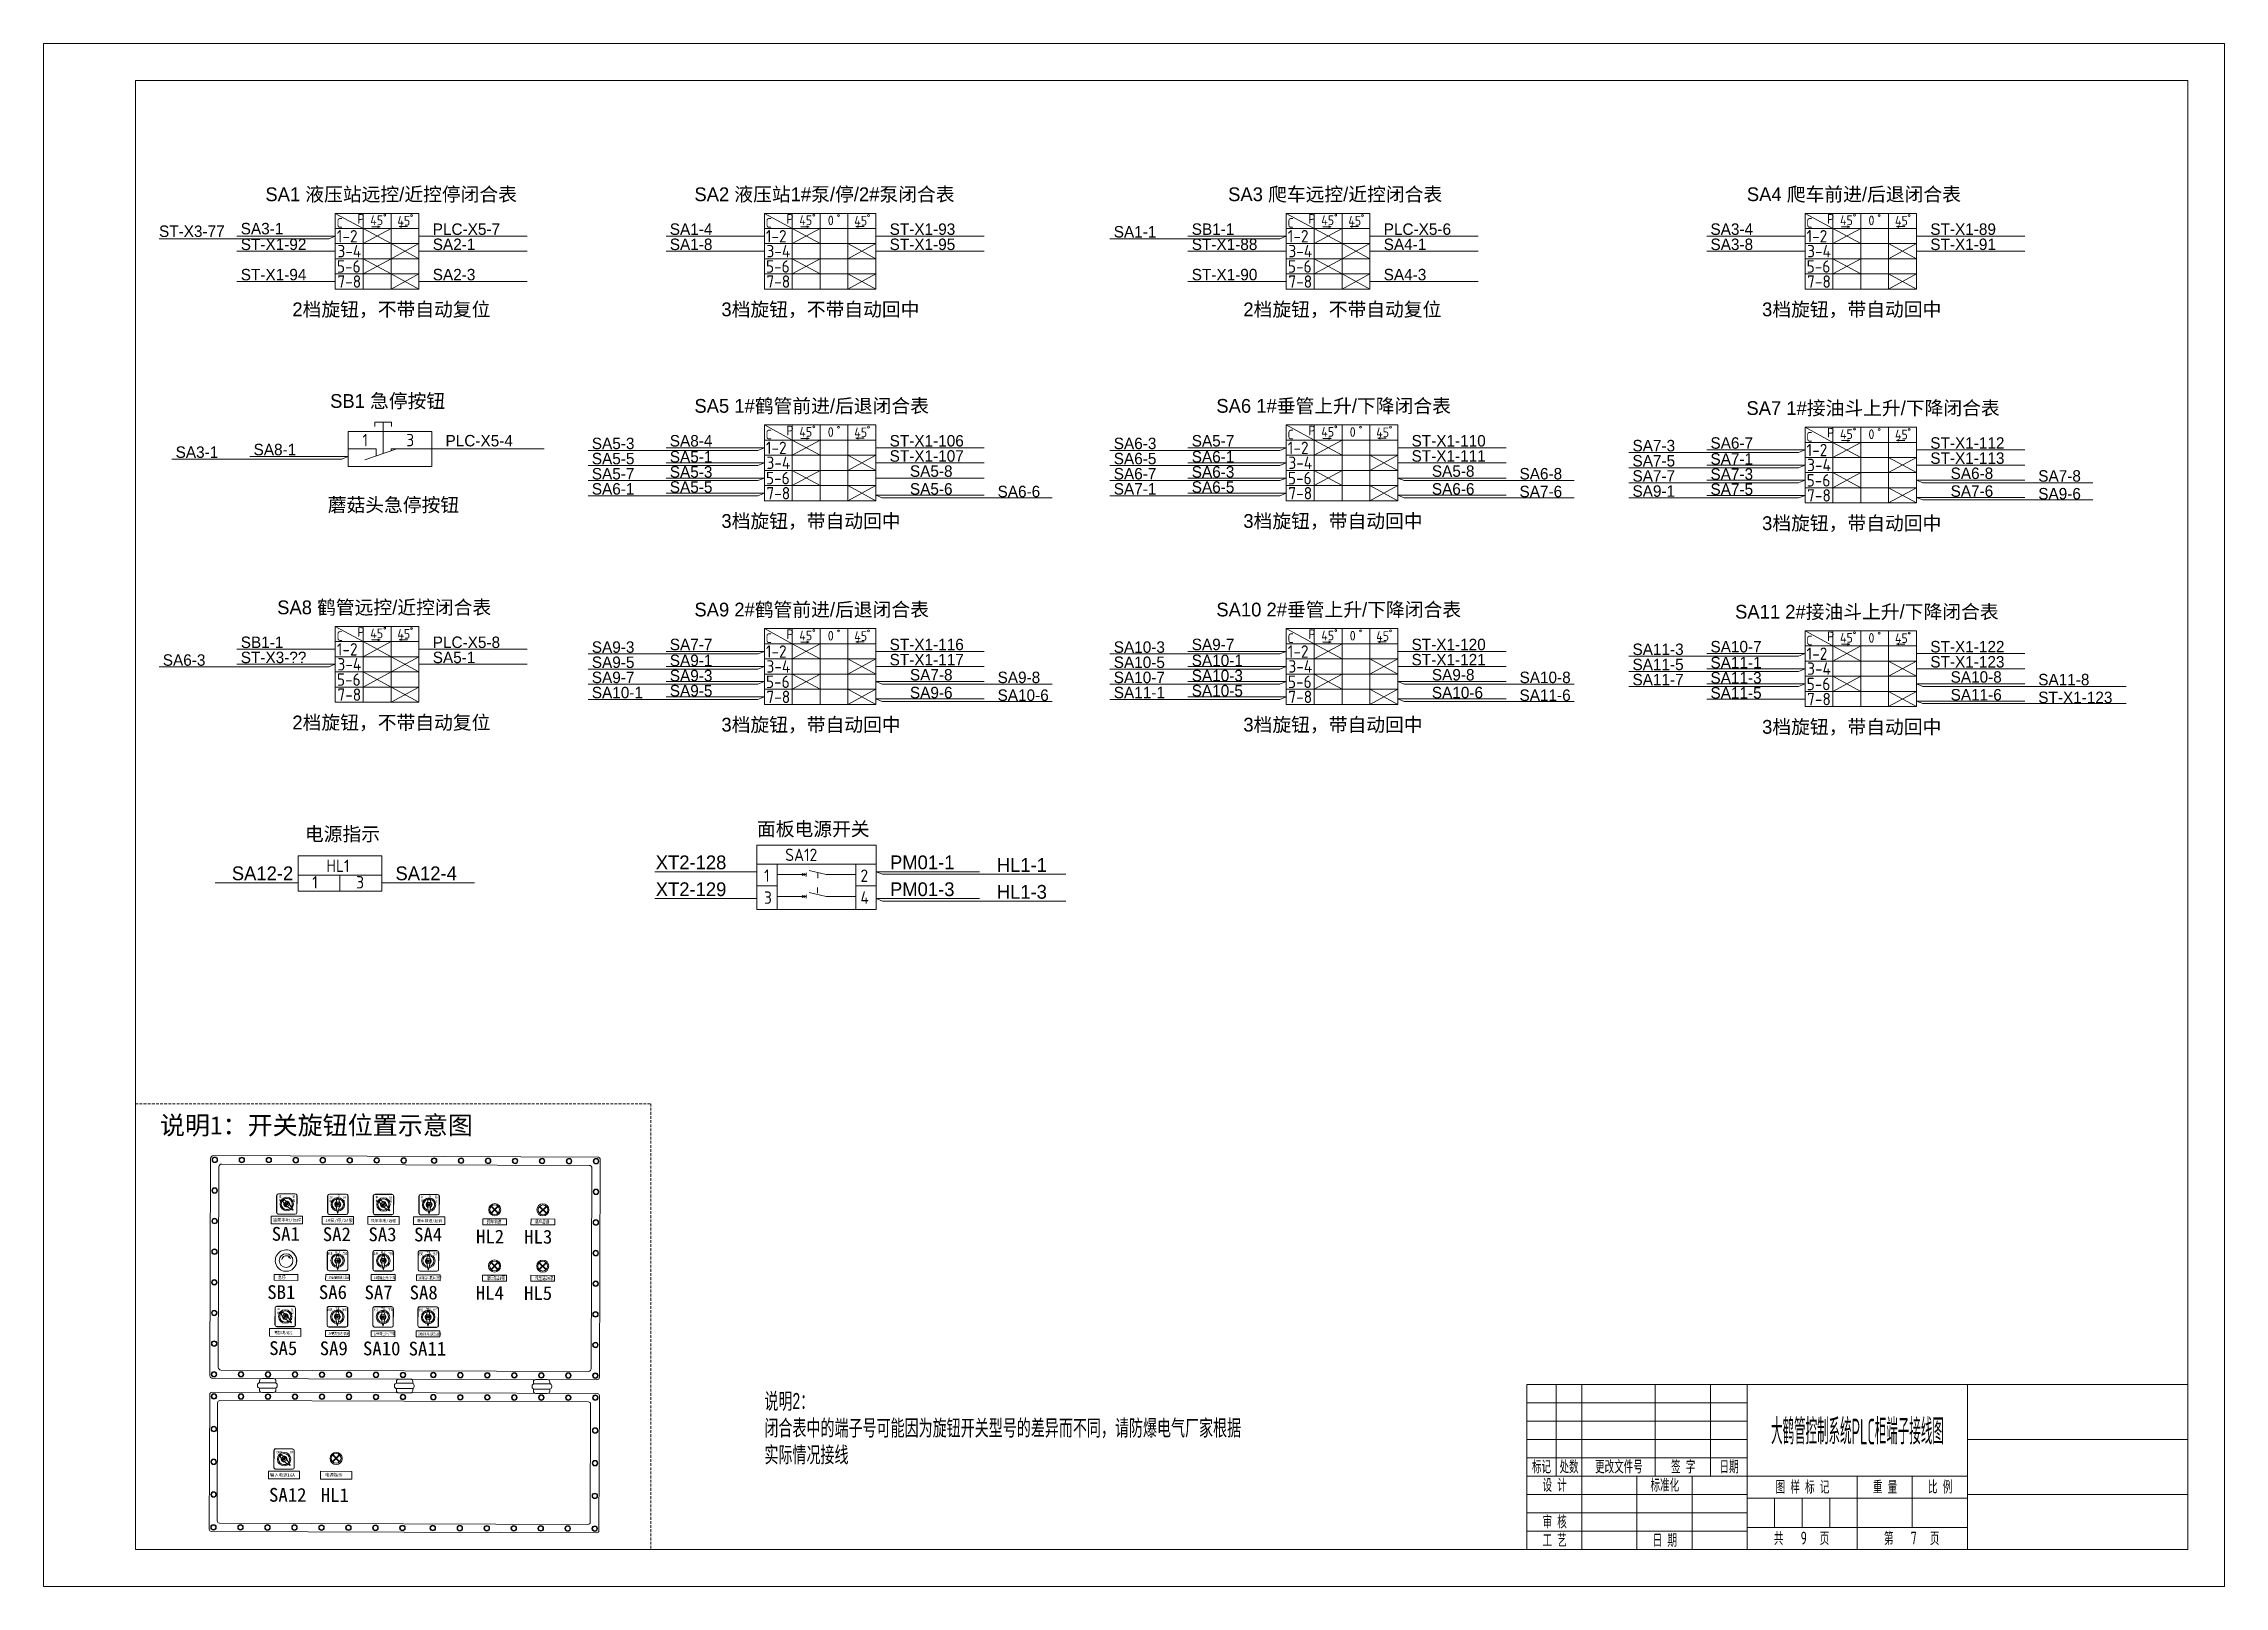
# Model space of a CAD drawing. Header units: millimetres. Extents: x 32721 to 103787, y 57624 to 127312.
# Drawn here: x 42543 to 46503, y 61252 to 64052 of the extents above; entities that cross this region are included whole.
import ezdxf
from ezdxf.enums import TextEntityAlignment as Align

# ---------------------------------------------------------------- set-up
doc = ezdxf.new("R2010")
doc.units = ezdxf.units.MM
doc.header["$LTSCALE"] = 10
doc.linetypes.add('DASHED', pattern=[0.75, 0.5, -0.25])
doc.layers.get('0').update_dxf_attribs({"lineweight": 18})
for name, color, linetype, lineweight in [('1轮廓实线层', 7, 'Continuous', 18), ('2细线层', 4, 'Continuous', 18), ('6文字层', 3, 'Continuous', 18), ('图框层', 7, 'Continuous', 18)]:
    doc.layers.add(name, color=color, linetype=linetype, lineweight=lineweight)
doc.styles.add('FS', font='')
doc.styles.add('PC_TEXTSTYLE', font='SIMYOU.TTF', dxfattribs={"width": 0.8})
doc.styles.get("Standard").update_dxf_attribs({"font": 'isocp.shx', "width": 0.707, "bigfont": 'hztxt.shx'})
doc.styles.add('宋体', font='')
doc.styles.add('样式 1', font='SIMYOU.TTF', dxfattribs={"width": 0.75})
doc.styles.add('长仿宋', font='', dxfattribs={"width": 0.7})
doc.styles.get('FS').set_extended_font_data('宋体')
doc.styles.get('宋体').set_extended_font_data('宋体')
doc.styles.get('长仿宋').set_extended_font_data('宋体')

msp = doc.modelspace()

# ---------------------------------------------------------------- texts
at = {"color": 3, "style": 'FS'}
for s, height, p in [('说明1：开关旋钮位置示意图', 33.3333, (42754.48, 62072.18)), ('SA1', 25, (42957.53, 61879.25)), ('SA2', 25, (43050.19, 61878.65)), ('SA3', 25, (43133.09, 61878.35)), ('SA4', 25, (43215.98, 61878.05)), ('HL2', 25, (43328.42, 61874.35)), ('HL3', 25, (43415.95, 61874.03)), ('SB1', 25, (42949.43, 61773.5)), ('SA6', 25, (43043.08, 61773.46)), ('SA7', 25, (43125.98, 61773.16)), ('SA8', 25, (43207.88, 61772.86)), ('HL4', 25, (43328.05, 61772.14)), ('HL5', 25, (43415.59, 61771.82)), ('SA5', 25, (42952.9, 61671.83)), ('SA9', 25, (43044.63, 61671.47)), ('SA10', 25, (43123.17, 61671.22)), ('SA11', 25, (43206.13, 61670.92)), ('SA12', 25, (42952.55, 61405.56)), ('HL1', 25, (43046.65, 61405.22))]:
    msp.add_text(s, height=height, dxfattribs=at).set_placement(p)
at = {"style": 'PC_TEXTSTYLE', "width": 0.8}
for s, p in [('OFF', (42965.32, 61493.46)), ('ON', (42990.12, 61493.67))]:
    msp.add_text(s, height=4.245, rotation=359.79316, dxfattribs=at).set_placement(p)
at = {"layer": '1轮廓实线层', "style": '样式 1'}
for s, height, p in [('ST-X3-77', 20.833, (42752.79, 63701.08)), ('SA3-1', 20.833, (42901.13, 63705.84)), ('PLC-X5-7', 20.833, (43249.82, 63704.85)), ('SA1-4', 20.833, (43680.3, 63704.85)), ('ST-X1-93', 20.833, (44079.5, 63704.85)), ('SA1-1', 20.833, (44486.48, 63700.09)), ('SB1-1', 20.833, (44628.07, 63704.85)), ('PLC-X5-6', 20.833, (44976.65, 63704.85)), ('SA3-4', 20.833, (45570.02, 63704.85)), ('ST-X1-89', 20.833, (45969.23, 63704.85)), ('ST-X1-92', 20.833, (42901.23, 63677.36)), ('SA2-1', 20.833, (43249.82, 63677.36)), ('SA1-8', 20.833, (43680.3, 63677.36)), ('ST-X1-95', 20.833, (44079.5, 63677.36)), ('ST-X1-88', 20.833, (44628.07, 63677.36)), ('SA4-1', 20.833, (44976.65, 63677.36)), ('SA3-8', 20.833, (45570.02, 63677.36)), ('ST-X1-91', 20.833, (45969.23, 63677.36)), ('ST-X1-94', 20.833, (42901.23, 63622.38)), ('SA2-3', 20.833, (43249.82, 63622.38)), ('ST-X1-90', 20.833, (44628.07, 63622.38)), ('SA4-3', 20.833, (44976.65, 63622.38)), ('2档旋钮，不带自动复位', 25, (42995, 63557.19)), ('3档旋钮，不带自动回中', 25, (43774.06, 63557.19)), ('2档旋钮，不带自动复位', 25, (44721.84, 63557.19)), ('3档旋钮，带自动回中', 25, (45663.79, 63557.19)), ('SA3-1', 20.833, (42782.94, 63300.12)), ('SA8-1', 20.833, (42924.53, 63304.88)), ('PLC-X5-4', 20.833, (43273.11, 63320.94)), ('SA5-3', 20.833, (43538.71, 63315.95)), ('SA8-4', 20.833, (43680.3, 63320.71)), ('ST-X1-106', 20.833, (44079.5, 63320.71)), ('SA6-3', 20.833, (44486.48, 63315.95)), ('SA5-7', 20.833, (44628.07, 63320.71)), ('ST-X1-110', 20.833, (45027.27, 63320.71)), ('SA7-3', 20.833, (45428.43, 63311.97)), ('SA6-7', 20.833, (45570.02, 63316.73)), ('ST-X1-112', 20.833, (45969.23, 63316.73)), ('SA5-5', 20.833, (43538.71, 63288.47)), ('SA5-7', 20.833, (43538.71, 63260.98)), ('SA5-1', 20.833, (43680.3, 63291.81)), ('SA5-3', 20.833, (43680.3, 63264.32)), ('ST-X1-107', 20.833, (44079.5, 63293.23)), ('SA5-8', 20.833, (44116.35, 63265.74)), ('SA6-5', 20.833, (44486.48, 63288.47)), ('SA6-7', 20.833, (44486.48, 63260.98)), ('SA6-1', 20.833, (44628.07, 63291.81)), ('SA6-3', 20.833, (44628.07, 63264.32)), ('ST-X1-111', 20.833, (45027.27, 63293.23)), ('SA5-8', 20.833, (45064.12, 63265.74)), ('SA6-8', 20.833, (45223.3, 63260.98)), ('SA7-5', 20.833, (45428.43, 63284.48)), ('SA7-1', 20.833, (45570.02, 63287.83)), ('SA7-3', 20.833, (45570.02, 63260.34)), ('ST-X1-113', 20.833, (45969.23, 63289.24)), ('SA6-8', 20.833, (46006.07, 63261.75)), ('SA6-1', 20.833, (43538.71, 63233.49)), ('SA5-5', 20.833, (43680.3, 63236.84)), ('SA5-6', 20.833, (44116.35, 63233.44)), ('SA6-6', 20.833, (44275.53, 63228.68)), ('SA7-1', 20.833, (44486.48, 63233.49)), ('SA6-5', 20.833, (44628.07, 63236.84)), ('SA6-6', 20.833, (45064.12, 63233.44)), ('SA7-6', 20.833, (45223.3, 63228.68)), ('SA7-7', 20.833, (45428.43, 63256.99)), ('SA9-1', 20.833, (45428.43, 63229.51)), ('SA7-5', 20.833, (45570.02, 63232.85)), ('SA7-6', 20.833, (46006.07, 63229.45)), ('SA7-8', 20.833, (46165.26, 63256.99)), ('SA9-6', 20.833, (46165.26, 63224.69)), ('蘑菇头急停按钮', 25, (43059.15, 63202.38)), ('3档旋钮，带自动回中', 25, (43774.06, 63173.06)), ('3档旋钮，带自动回中', 25, (44721.84, 63173.06)), ('3档旋钮，带自动回中', 25, (45663.79, 63169.08)), ('SB1-1', 20.833, (42901.23, 62955.05)), ('PLC-X5-8', 20.833, (43249.82, 62955.05)), ('SA9-3', 20.833, (43538.71, 62946.31)), ('SA7-7', 20.833, (43680.3, 62951.07)), ('ST-X1-116', 20.833, (44079.5, 62951.07)), ('SA10-3', 20.833, (44486.48, 62946.31)), ('SA9-7', 20.833, (44628.07, 62951.07)), ('ST-X1-120', 20.833, (45027.27, 62951.07)), ('SA10-7', 20.833, (45570.02, 62947.09)), ('ST-X1-122', 20.833, (45969.23, 62947.09)), ('SA6-3', 20.833, (42759.64, 62922.81)), ('ST-X3-??', 20.833, (42901.23, 62927.57)), ('SA5-1', 20.833, (43249.82, 62927.57)), ('SA9-5', 20.833, (43538.71, 62918.82)), ('SA9-1', 20.833, (43680.3, 62922.17)), ('ST-X1-117', 20.833, (44079.5, 62923.58)), ('SA10-5', 20.833, (44486.48, 62918.82)), ('SA10-1', 20.833, (44628.07, 62922.17)), ('ST-X1-121', 20.833, (45027.27, 62923.58)), ('SA11-3', 20.833, (45428.43, 62942.33)), ('SA11-5', 20.833, (45428.43, 62914.84)), ('SA11-1', 20.833, (45570.02, 62918.18)), ('ST-X1-123', 20.833, (45969.23, 62919.6)), ('SA9-7', 20.833, (43538.71, 62891.34)), ('SA10-1', 20.833, (43538.71, 62863.85)), ('SA9-3', 20.833, (43680.3, 62894.68)), ('SA9-5', 20.833, (43680.3, 62867.19)), ('SA7-8', 20.833, (44116.35, 62896.1)), ('SA9-6', 20.833, (44116.35, 62863.79)), ('SA9-8', 20.833, (44275.53, 62891.34)), ('SA10-7', 20.833, (44486.48, 62891.34)), ('SA11-1', 20.833, (44486.48, 62863.85)), ('SA10-3', 20.833, (44628.07, 62894.68)), ('SA10-5', 20.833, (44628.07, 62867.19)), ('SA9-8', 20.833, (45064.12, 62896.1)), ('SA10-6', 20.833, (45064.12, 62863.79)), ('SA10-8', 20.833, (45223.3, 62891.34)), ('SA11-7', 20.833, (45428.43, 62887.35)), ('SA11-3', 20.833, (45570.02, 62890.7)), ('SA10-8', 20.833, (46006.07, 62892.11)), ('SA11-8', 20.833, (46165.26, 62887.35)), ('SA10-6', 20.833, (44275.53, 62859.03)), ('SA11-6', 20.833, (45223.3, 62859.03)), ('SA11-5', 20.833, (45570.02, 62863.21)), ('SA11-6', 20.833, (46006.07, 62859.81)), ('ST-X1-123', 20.833, (46165.26, 62855.05)), ('2档旋钮，不带自动复位', 25, (42995, 62807.4)), ('3档旋钮，带自动回中', 25, (43774.06, 62803.42)), ('3档旋钮，带自动回中', 25, (44721.84, 62803.42)), ('3档旋钮，带自动回中', 25, (45663.79, 62799.44)), ('电源指示', 25, (43017.72, 62605.03)), ('面板电源开关', 25, (43838.58, 62614.15)), ('XT2-128', 25, (43654.82, 62553.53)), ('PM01-1', 25, (44080.17, 62553.53)), ('HL1-1', 25, (44274.05, 62548.77)), ('SA12-2', 25, (42885, 62533.61)), ('SA12-4', 25, (43182.15, 62533.61)), ('XT2-129', 25, (43654.82, 62504.76)), ('PM01-3', 25, (44080.17, 62504.76)), ('HL1-3', 25, (44274.05, 62500))]:
    msp.add_text(s, height=height, dxfattribs=at).set_placement(p)
at = {"layer": '1轮廓实线层'}
for s, height, p in [('C', 17.5, (43075.29, 63717.83)), ('45', 17.5, (43136.51, 63722.67)), ('45', 17.5, (43185.68, 63721.85)), ('C', 17.5, (43854.35, 63717.83)), ('45', 17.5, (43915.57, 63722.67)), ('0', 17.5, (43967.22, 63722.44)), ('45', 17.5, (44015.36, 63721.85)), ('C', 17.5, (44802.12, 63717.83)), ('45', 17.5, (44863.34, 63722.67)), ('45', 17.5, (44912.51, 63721.85)), ('C', 17.5, (45744.08, 63717.83)), ('45', 17.5, (45805.3, 63722.67)), ('0', 17.5, (45856.95, 63722.44)), ('45', 17.5, (45905.08, 63721.85)), ('1-2', 22.5, (43075.71, 63691.24)), ('3-4', 22.5, (43076.84, 63664.11)), ('1-2', 22.5, (43854.77, 63691.24)), ('3-4', 22.5, (43855.9, 63664.11)), ('1-2', 22.5, (44802.54, 63691.24)), ('3-4', 22.5, (44803.68, 63664.11)), ('1-2', 22.5, (45744.5, 63691.24)), ('3-4', 22.5, (45745.63, 63664.11)), ('5-6', 22.5, (43075.89, 63636.27)), ('5-6', 22.5, (43854.95, 63636.27)), ('5-6', 22.5, (44802.73, 63636.27)), ('5-6', 22.5, (45744.68, 63636.27)), ('7-8', 22.5, (43076.72, 63608.88)), ('7-8', 22.5, (43855.78, 63608.88)), ('7-8', 22.5, (44803.56, 63608.88)), ('7-8', 22.5, (45745.51, 63608.88)), ('1', 22.5, (43122.14, 63321.11)), ('3', 22.5, (43201.84, 63321.11)), ('1-2', 22.5, (43854.77, 63307.11)), ('C', 17.5, (43854.35, 63333.69)), ('45', 17.5, (43915.57, 63338.54)), ('0', 17.5, (43967.22, 63338.31)), ('45', 17.5, (44015.36, 63337.71)), ('1-2', 22.5, (44802.54, 63307.11)), ('C', 17.5, (44802.12, 63333.69)), ('45', 17.5, (44863.34, 63338.54)), ('0', 17.5, (44915, 63338.31)), ('45', 17.5, (44963.13, 63337.71)), ('1-2', 22.5, (45744.5, 63303.12)), ('C', 17.5, (45744.08, 63329.71)), ('45', 17.5, (45805.3, 63334.56)), ('0', 17.5, (45856.95, 63334.32)), ('45', 17.5, (45905.08, 63333.73)), ('3-4', 22.5, (43855.9, 63279.98)), ('3-4', 22.5, (44803.68, 63279.98)), ('3-4', 22.5, (45745.63, 63276)), ('5-6', 22.5, (43854.95, 63252.13)), ('7-8', 22.5, (43855.78, 63224.75)), ('5-6', 22.5, (44802.73, 63252.13)), ('7-8', 22.5, (44803.56, 63224.75)), ('5-6', 22.5, (45744.68, 63248.15)), ('7-8', 22.5, (45745.51, 63220.77)), ('C', 17.5, (43075.29, 62968.03)), ('45', 17.5, (43136.51, 62972.88)), ('45', 17.5, (43185.68, 62972.05)), ('C', 17.5, (43854.35, 62964.05)), ('45', 17.5, (43915.57, 62968.9)), ('0', 17.5, (43967.22, 62968.66)), ('45', 17.5, (44015.36, 62968.07)), ('C', 17.5, (44802.12, 62964.05)), ('45', 17.5, (44863.34, 62968.9)), ('0', 17.5, (44915, 62968.66)), ('45', 17.5, (44963.13, 62968.07)), ('C', 17.5, (45744.08, 62960.07)), ('45', 17.5, (45805.3, 62964.91)), ('0', 17.5, (45856.95, 62964.68)), ('45', 17.5, (45905.08, 62964.09)), ('1-2', 22.5, (43075.71, 62941.45)), ('3-4', 22.5, (43076.84, 62914.32)), ('1-2', 22.5, (43854.77, 62937.47)), ('3-4', 22.5, (43855.9, 62910.34)), ('1-2', 22.5, (44802.54, 62937.47)), ('3-4', 22.5, (44803.68, 62910.34)), ('1-2', 22.5, (45744.5, 62933.48)), ('3-4', 22.5, (45745.63, 62906.35)), ('5-6', 22.5, (43075.89, 62886.47)), ('5-6', 22.5, (43854.95, 62882.49)), ('5-6', 22.5, (44802.73, 62882.49)), ('5-6', 22.5, (45744.68, 62878.51)), ('7-8', 22.5, (43076.72, 62859.09)), ('7-8', 22.5, (43855.78, 62855.11)), ('7-8', 22.5, (44803.56, 62855.11)), ('7-8', 22.5, (45745.51, 62851.13)), ('HL1', 22.5, (43056.66, 62548.56)), ('SA12', 22.5, (43889.96, 62568.48)), ('1', 22.5, (43031.18, 62518.62)), ('3', 22.5, (43110.88, 62518.62)), ('1', 22.5, (43851.51, 62530.62)), ('2', 22.5, (44026.66, 62530.62)), ('3', 22.5, (43851.51, 62490.83)), ('4', 22.5, (44026.66, 62490.83))]:
    msp.add_text(s, height=height, dxfattribs=at).set_placement(p)
at = {"layer": '1轮廓实线层', "style": '宋体'}
for s, height, p in [('油泵本地/远程', 5.661, (42959.14, 61914.21)), ('1#泵/停/2#泵', 5.661, (43054.63, 61913.27)), ('爬车本地/远程', 4.953, (43137.58, 61913.31)), ('爬车前进/后退', 4.953, (43221.35, 61913)), ('输入电源16A', 5.661, (42954.2, 61451.32)), ('电源指示', 5.661, (43054.23, 61451.47))]:
    msp.add_text(s, height=height, rotation=359.79316, dxfattribs=at).set_placement(p)
at = {"layer": '1轮廓实线层', "style": '长仿宋', "width": 0.7}
for s, height, p in [('爬车前进', 6.681, (43348.19, 61910.57)), ('爬车后退', 6.681, (43435.72, 61910.25)), ('前进', 4.454, (43059.08, 61853.96)), ('停止', 4.454, (43073.09, 61856.61)), ('后退', 4.454, (43086.07, 61853.86)), ('上升', 4.454, (43141.98, 61853.66)), ('停止', 4.454, (43155.99, 61856.32)), ('下降', 4.454, (43168.97, 61853.56)), ('提起', 4.454, (43223.88, 61853.36)), ('停止', 4.454, (43237.89, 61856.01)), ('放下', 4.454, (43250.87, 61853.26)), ('急停', 6.681, (42969.2, 61809.72)), ('1#鹤管前进/后退', 5.011, (43060.75, 61810.29)), ('液压站1#泵', 6.681, (43347.82, 61808.35)), ('液压站2#泵', 6.681, (43435.35, 61808.04)), ('1#垂管上升/下降', 5.011, (43143.26, 61809.68)), ('1#接油斗提起/放下', 5.011, (43223.71, 61809.42)), ('前进', 4.454, (43058.71, 61752.01)), ('停止', 4.454, (43072.72, 61754.66)), ('后退', 4.454, (43085.7, 61751.91)), ('上升', 4.454, (43141.61, 61751.71)), ('停止', 4.454, (43155.62, 61754.36)), ('下降', 4.454, (43168.6, 61751.61)), ('提起', 4.454, (43223.51, 61751.41)), ('停止', 4.454, (43237.52, 61754.06)), ('放下', 4.454, (43250.5, 61751.31)), ('鹤管本地/远程', 5.011, (42962.59, 61710.06)), ('2#鹤管前进/后退', 5.011, (43060.39, 61708.33)), ('2#垂管上升/下降', 5.011, (43142.89, 61707.73)), ('2#接油斗提起/放下', 5.011, (43223.34, 61707.47))]:
    msp.add_text(s, height=height, rotation=359.79316, dxfattribs=at).set_placement(p)
at = {"layer": '1轮廓实线层', "char_height": 25, "attachment_point": 7, "style": '样式 1'}
for s, insert, width in [('{\\W1;SA1 液压站远控/近控停闭合表 }', (42945.96, 63763.34), 717.7083), ('{\\W1;SA2 液压站1#泵/停/2#泵闭合表}', (43725.02, 63763.34), 741.875), ('{\\W1;SA3 爬车远控/近控闭合表}', (44694.2, 63763.34), 608.5417), ('{\\W1;SA4 爬车前进/后退闭合表}', (45636.15, 63763.34), 608.5417), ('{\\W1;SB1 急停按钮}', (43063.51, 63388.13), 316.875), ('{\\W1;SA5 1#鹤管前进/后退闭合表}', (43725.02, 63379.21), 661.875), ('{\\W1;SA6 1#垂管上升/下降闭合表}', (44672.79, 63379.21), 661.875), ('{\\W1;SA7 1#接油斗上升/下降闭合表}', (45635.32, 63375.22), 715.2083), ('{\\W1;SA8 鹤管远控/近控闭合表}', (42967.36, 63013.55), 608.5417), ('{\\W1;SA9 2#鹤管前进/后退闭合表}', (43725.02, 63009.56), 661.875), ('{\\W1;SA10 2#垂管上升/下降闭合表}', (44672.79, 63009.56), 688.5417), ('{\\W1;SA11 2#接油斗上升/下降闭合表}', (45614.75, 63005.58), 741.875)]:
    msp.add_mtext(s, dxfattribs=dict(at, insert=insert, width=width))
at = {"layer": '1轮廓实线层', "char_height": 17.5, "width": 69.971, "attachment_point": 7}
for insert in [(43072.95, 63725.15), (43852.01, 63725.15), (44799.79, 63725.15), (45741.74, 63725.15), (43852.01, 63341.02), (44799.79, 63341.02), (45741.74, 63337.04), (43072.95, 62975.36), (43852.01, 62971.38), (44799.79, 62971.38), (45741.74, 62967.4)]:
    msp.add_mtext('{\\W1;    P}', dxfattribs=dict(at, insert=insert))
at = {"layer": '6文字层', "width": 0.707}
for s, p in [('标记', (45263.25, 61468.65)), ('处数', (45313.25, 61468.65))]:
    msp.add_text(s, height=23.333, dxfattribs=at).set_placement(p, align=Align.MIDDLE_CENTER)
at = {"layer": '6文字层', "insert": (43852.1, 61602.91), "char_height": 29.1667, "width": 884.0206, "attachment_point": 1, "style": 'PC_TEXTSTYLE'}
msp.add_mtext('{\\W0.64;说明2：\\P闭合表中的端子号可能因为旋钮开关型号的差异而不同，请防爆电气厂家根据实际情况接线}', dxfattribs=at)
at = {"layer": '6文字层', "char_height": 23.333, "attachment_point": 5}
for s, insert, width in [(' 更改文件号 ', (45399.1, 61468.65), 136.1949), (' 签 字 ', (45515.76, 61468.65), 74.4298), (' 日期 ', (45599.1, 61468.65), 61.9599), (' 设 计 ', (45282.43, 61435.35), 74.4298), (' 标准化 ', (45482.43, 61435.35), 86.7049), (' 图 样 标 记 ', (45732.43, 61431.98), 148.8597), (' 重 量 ', (45882.43, 61431.98), 74.4298), (' 比 例 ', (45982.43, 61431.98), 74.4298), (' 审 核 ', (45282.43, 61368.65), 74.4298), (' 工 艺 ', (45282.43, 61335.32), 74.4298), (' 日 期 ', (45482.43, 61335.32), 74.4298), ('共       页', (45735.48, 61338.65), 131.7135), ('第       页', (45935.48, 61338.65), 131.5187)]:
    msp.add_mtext(s, dxfattribs=dict(at, insert=insert, width=width))
at = {"layer": '6文字层'}
for tag, p, height, width in [('大鹤管控制系统PLC柜端子接线图', (45680.17, 61509.55), 46.67, 0.446978), ('9', (45733.75, 61327.96), 23.33, 0.737225), ('7', (45933.75, 61327.96), 23.33, 0.73589)]:
    msp.add_attdef(tag, p, '', height=height, dxfattribs=dict(at, width=width))

# ---------------------------------------------------------------- blocks, each defined once
blk = doc.blocks.new('本地远程')
for p, q in [((-35, 29), (-35, -29)), ((-34.5, -29), (-34.5, 29)), ((29, 35), (-29, 35)), ((-29, 34.5), (29, 34.5)), ((-5.5, -4.1), (-16, 11.8)), ((-14.1, 15.6), (-15.6, 14.1)), ((-15, 14.7), (-11.5, 11.1)), ((-14.7, 15), (-11.1, 11.5)), ((-11.8, 16), (4.1, 5.5)), ((21.5, -20.7), (5.5, 4.1)), ((34.5, 29), (34.5, -29)), ((35, -29), (35, 29)), ((29, -34.5), (-29, -34.5)), ((-29, -35), (29, -35)), ((-4.1, -5.5), (20.7, -21.5)), ((20.9, -21.5), (21.5, -20.9))]:
    blk.add_line(p, q)
for radius in [23, 8, 4, 2.25]:
    blk.add_circle((0, 0), radius)
for centre, radius, start, end in [((-29, 29), 6, 90, 180), ((-29, 29), 5.5, 90, 180), ((0, 0), 19, 144.86844, 305.99807), ((-14.2, 12.7), 2, 135, 206.56505), ((-12.7, 14.2), 2, 63.43495, 135), ((-11.3, 11.3), 0.25, 225, 45), ((0, 0), 19, 324.00193, 125.13156), ((0, 0), 10, 166.64347, 283.81453), ((0, 0), 10, 346.18547, 103.35653), ((1.3, 1.3), 5, 32.97765, 56.63973), ((29, 29), 6, 0, 90), ((29, 29), 5.5, 360, 90), ((-29, -29), 6, 180, 270), ((-29, -29), 5.5, 180, 270), ((-1.3, -1.3), 5, 213.36027, 237.02235), ((20.8, -21.3), 0.2, 237.11694, 315), ((21.3, -20.8), 0.2, 315, 32.88306), ((29, -29), 5.5, 270, 360), ((29, -29), 6, 270, 360)]:
    blk.add_arc(centre, radius, start, end)
at = {"char_height": 8, "attachment_point": 1, "style": 'PC_TEXTSTYLE'}
for s, insert, width in [('本地', (-27.1, 28.9), 14.149), ('远程', (19.6, 28.9), 15.64)]:
    blk.add_mtext(s, dxfattribs=dict(at, insert=insert, width=width))
blk = doc.blocks.new('液压泵旋钮')
for p, q in [((-35, 29), (-35, -29)), ((-34.5, -29), (-34.5, 29)), ((29, 35), (-29, 35)), ((-29, 34.5), (29, 34.5)), ((-6.8, 1), (-3, 19.6)), ((1.1, 21), (-1.1, 21)), ((-0.3, 21), (-0.3, 15.9)), ((0.2, 21), (0.2, 15.9)), ((3, 19.6), (6.8, 1)), ((34.5, 29), (34.5, -29)), ((35, -29), (35, 29)), ((29, -34.5), (-29, -34.5)), ((-29, -35), (29, -35)), ((-6.8, -1), (-0.6, -29.8)), ((-0.4, -30), (0.4, -30)), ((0.6, -29.8), (6.8, -1))]:
    blk.add_line(p, q)
for radius in [23, 8, 4, 2.25]:
    blk.add_circle((0, 0), radius)
for centre, radius, start, end in [((-29, 29), 6, 90, 180), ((-29, 29), 5.5, 90, 180), ((0, 0), 19, 99.86844, 260.99807), ((0, 0), 10, 121.64347, 238.81453), ((-1.9, 0), 5, 168.36027, 192.02235), ((-1.1, 19), 2, 90, 161.56505), ((0, 15.9), 0.25, 180, 0), ((1.1, 19), 2, 18.43495, 90), ((0, 0), 19, 279.00193, 80.13156), ((0, 0), 10, 301.18547, 58.35653), ((1.9, 0), 5, 347.97765, 11.63973), ((29, 29), 6, 0, 90), ((29, 29), 5.5, 360, 90), ((-29, -29), 6, 180, 270), ((-29, -29), 5.5, 180, 270), ((-0.4, -29.8), 0.2, 192.11694, 270), ((0.4, -29.8), 0.2, 270, 347.88306), ((29, -29), 5.5, 270, 360), ((29, -29), 6, 270, 360)]:
    blk.add_arc(centre, radius, start, end)
at = {"char_height": 8, "attachment_point": 1, "style": 'PC_TEXTSTYLE'}
for s, insert, width in [('1#泵', (-29.8, 28.9), 14.149), ('停', (-2.4, 33.6), 11), ('2#泵', (16.6, 28.9), 15.64)]:
    blk.add_mtext(s, dxfattribs=dict(at, insert=insert, width=width))
blk = doc.blocks.new('爬车旋钮')
for p, q in [((-35, 29), (-35, -29)), ((-34.5, -29), (-34.5, 29)), ((29, 35), (-29, 35)), ((-29, 34.5), (29, 34.5)), ((-6.8, 1), (-3, 19.6)), ((1.1, 21), (-1.1, 21)), ((-0.3, 21), (-0.3, 15.9)), ((0.2, 21), (0.2, 15.9)), ((3, 19.6), (6.8, 1)), ((34.5, 29), (34.5, -29)), ((35, -29), (35, 29)), ((29, -34.5), (-29, -34.5)), ((-29, -35), (29, -35)), ((-6.8, -1), (-0.6, -29.8)), ((-0.4, -30), (0.4, -30)), ((0.6, -29.8), (6.8, -1))]:
    blk.add_line(p, q)
for radius in [23, 8, 4, 2.25]:
    blk.add_circle((0, 0), radius)
for centre, radius, start, end in [((-29, 29), 6, 90, 180), ((-29, 29), 5.5, 90, 180), ((0, 0), 19, 99.86844, 260.99807), ((0, 0), 10, 121.64347, 238.81453), ((-1.9, 0), 5, 168.36027, 192.02235), ((-1.1, 19), 2, 90, 161.56505), ((0, 15.9), 0.25, 180, 0), ((1.1, 19), 2, 18.43495, 90), ((0, 0), 19, 279.00193, 80.13156), ((0, 0), 10, 301.18547, 58.35653), ((1.9, 0), 5, 347.97765, 11.63973), ((29, 29), 6, 0, 90), ((29, 29), 5.5, 360, 90), ((-29, -29), 6, 180, 270), ((-29, -29), 5.5, 180, 270), ((-0.4, -29.8), 0.2, 192.11694, 270), ((0.4, -29.8), 0.2, 270, 347.88306), ((29, -29), 5.5, 270, 360), ((29, -29), 6, 270, 360)]:
    blk.add_arc(centre, radius, start, end)
at = {"char_height": 8, "width": 11, "attachment_point": 1, "style": 'PC_TEXTSTYLE'}
for s, insert in [('前进', (-27.3, 30.2)), ('停', (-2.4, 33.6)), ('后退', (19.8, 30.2))]:
    blk.add_mtext(s, dxfattribs=dict(at, insert=insert))
blk = doc.blocks.new('急停')
for p, q in [((4.2, 5.9), (3.7, 5.4)), ((3.7, 5.4), (7, 2.9)), ((4.6, 6.5), (4.2, 5.9)), ((7, 2.9), (4.6, 6.5)), ((9.5, 13.8), (9.3, 12.9)), ((9.3, 12.9), (10.2, 13.3)), ((10.4, 13.1), (10.2, 12.2)), ((10.2, 12.2), (11, 12.6)), ((11.2, 12.4), (10.9, 11.6)), ((10.9, 11.6), (11.8, 11.9)), ((12, 11.7), (11.7, 10.8)), ((11.7, 10.8), (12.6, 11.1)), ((12.8, 10.9), (12.4, 10)), ((12.4, 10), (13.3, 10.2)), ((13.5, 10), (13, 9.2)), ((13, 9.2), (14, 9.3)), ((14.1, 9.1), (13.6, 8.3)), ((13.6, 8.3), (14.6, 8.4)), ((14.7, 8.2), (14.2, 7.5)), ((14.2, 7.5), (15.1, 7.5)), ((15.2, 7.2), (14.6, 6.5)), ((14.6, 6.5), (15.6, 6.5)), ((15.7, 6.2), (15.1, 5.6)), ((15.1, 5.6), (16, 5.5)), ((16.1, 5.2), (15.4, 4.6)), ((15.4, 4.6), (16.3, 4.4)), ((16.4, 4.1), (15.7, 3.6)), ((15.7, 3.6), (16.6, 3.4)), ((16.7, 3.1), (16, 2.6)), ((16, 2.6), (16.8, 2.3)), ((16.9, 2), (16.1, 1.5)), ((16.1, 1.5), (17, 1.2)), ((17, 0.9), (16.2, 0.5)), ((16.2, 0.5), (17.1, 0.1)), ((16.9, -3.5), (16, -3.7)), ((16, -3.7), (16.7, -4.3)), ((17, -2.4), (16.1, -2.7)), ((16.1, -2.7), (16.9, -3.2)), ((17.1, -1.3), (16.2, -1.6)), ((16.2, -1.6), (17, -2.1)), ((17.1, -0.2), (16.3, -0.6)), ((16.3, -0.6), (17.1, -1))]:
    blk.add_line(p, q)
blk.add_circle((-0.4, -0.7), 11.2)
for centre, radius, start, end in [((-0.4, -0.7), 17.5, 55.5124, 348.0594), ((0, 0), 7.26, 55.0086, 172.0809), ((-0.4, -0.7), 17.5, 51.9124, 52.8594), ((-0.4, -0.7), 17.5, 48.3124, 49.2594), ((-0.4, -0.7), 17.5, 44.7124, 45.6594), ((-0.4, -0.7), 17.5, 41.1124, 42.0594), ((-0.4, -0.7), 17.5, 37.5124, 38.4594), ((-0.4, -0.7), 17.5, 33.9124, 34.8594), ((-0.4, -0.7), 17.5, 30.3124, 31.2594), ((-0.4, -0.7), 17.5, 26.7124, 27.6594), ((-0.4, -0.7), 17.5, 23.1124, 24.0594), ((-0.4, -0.7), 17.5, 19.5124, 20.4594), ((-0.4, -0.7), 17.5, 15.9124, 16.8594), ((-0.4, -0.7), 17.5, 12.3124, 13.2594), ((-0.4, -0.7), 17.5, 8.7124, 9.6594), ((-0.4, -0.7), 17.5, 5.1124, 6.0594), ((-0.4, -0.7), 17.5, 1.5124, 2.4594), ((-0.4, -0.7), 17.5, 350.7124, 351.6594), ((-0.4, -0.7), 17.5, 354.3124, 355.2594), ((-0.4, -0.7), 17.5, 357.9124, 358.8594)]:
    blk.add_arc(centre, radius, start, end)

# ---------------------------------------------------------------- linework, layer by layer
for p, q in [((43072.95, 63702.73), (42894.38, 63702.73)), ((43224.81, 63702.73), (43421.53, 63702.73)), ((43852.01, 63702.73), (43673.44, 63702.73)), ((44054.49, 63702.73), (44251.21, 63702.73)), ((44799.79, 63702.73), (44621.22, 63702.73)), ((44951.64, 63702.73), (45148.37, 63702.73)), ((45741.74, 63702.73), (45563.17, 63702.73)), ((45944.22, 63702.73), (46140.94, 63702.73)), ((43072.95, 63675.24), (42894.38, 63675.24)), ((43224.81, 63675.24), (43421.53, 63675.24)), ((43852.01, 63675.24), (43673.44, 63675.24)), ((44054.49, 63675.24), (44251.21, 63675.24)), ((44799.79, 63675.24), (44621.22, 63675.24)), ((44951.64, 63675.24), (45148.37, 63675.24)), ((45741.74, 63675.24), (45563.17, 63675.24)), ((45944.22, 63675.24), (46140.94, 63675.24)), ((43072.95, 63620.27), (42894.38, 63620.27)), ((43224.81, 63620.27), (43421.53, 63620.27)), ((44799.79, 63620.27), (44621.22, 63620.27)), ((44951.64, 63620.27), (45148.37, 63620.27)), ((43159.64, 63364.94), (43144.46, 63364.94)), ((43144.46, 63364.94), (43144.46, 63357.23)), ((43159.64, 63364.94), (43159.64, 63308.11)), ((43159.64, 63364.94), (43174.82, 63364.94)), ((43174.82, 63364.94), (43174.82, 63357.23)), ((43096.25, 63302.76), (42917.68, 63302.76)), ((43096.25, 63316.51), (43146.98, 63316.51)), ((43126.57, 63296.89), (43184.37, 63316.51)), ((43146.98, 63316.51), (43146.98, 63303.81)), ((43248.1, 63316.51), (43174.34, 63316.51)), ((43174.34, 63316.51), (43174.34, 63313.1)), ((43180.6, 63316.51), (43180.6, 63316.51)), ((43248.1, 63316.51), (43451.96, 63316.51)), ((43852.01, 63318.6), (43673.44, 63318.6)), ((43852.01, 63291.11), (43673.44, 63291.11)), ((44054.49, 63318.6), (44251.21, 63318.6)), ((44054.49, 63291.11), (44251.21, 63291.11)), ((44799.79, 63318.6), (44621.22, 63318.6)), ((44799.79, 63291.11), (44621.22, 63291.11)), ((45002.26, 63318.6), (45198.99, 63318.6)), ((45002.26, 63291.11), (45198.99, 63291.11)), ((45741.74, 63314.62), (45563.17, 63314.62)), ((45741.74, 63287.13), (45563.17, 63287.13)), ((45944.22, 63314.62), (46140.94, 63314.62)), ((45944.22, 63287.13), (46140.94, 63287.13)), ((43852.01, 63263.62), (43673.44, 63263.62)), ((44054.49, 63263.62), (44251.21, 63263.62)), ((44799.79, 63263.62), (44621.22, 63263.62)), ((45002.26, 63263.62), (45198.99, 63263.62)), ((45741.74, 63259.64), (45563.17, 63259.64)), ((45944.22, 63259.64), (46140.94, 63259.64)), ((43852.01, 63236.14), (43673.44, 63236.14)), ((44054.49, 63232.46), (44251.21, 63232.46)), ((44799.79, 63236.14), (44621.22, 63236.14)), ((45002.26, 63232.46), (45198.99, 63232.46)), ((45741.74, 63232.15), (45563.17, 63232.15)), ((45944.22, 63228.48), (46140.94, 63228.48)), ((43072.95, 62952.94), (42894.38, 62952.94)), ((43072.95, 62925.45), (42894.38, 62925.45)), ((43224.81, 62952.94), (43421.53, 62952.94)), ((43224.81, 62925.45), (43421.53, 62925.45)), ((43852.01, 62948.96), (43673.44, 62948.96)), ((44054.49, 62948.96), (44251.21, 62948.96)), ((44799.79, 62948.96), (44621.22, 62948.96)), ((45002.26, 62948.96), (45198.99, 62948.96)), ((45741.74, 62944.97), (45563.17, 62944.97)), ((45944.22, 62944.97), (46140.94, 62944.97)), ((43852.01, 62921.47), (43673.44, 62921.47)), ((43852.01, 62893.98), (43673.44, 62893.98)), ((44054.49, 62921.47), (44251.21, 62921.47)), ((44054.49, 62893.98), (44251.21, 62893.98)), ((44799.79, 62921.47), (44621.22, 62921.47)), ((44799.79, 62893.98), (44621.22, 62893.98)), ((45002.26, 62921.47), (45198.99, 62921.47)), ((45002.26, 62893.98), (45198.99, 62893.98)), ((45741.74, 62917.49), (45563.17, 62917.49)), ((45741.74, 62890), (45563.17, 62890)), ((45944.22, 62917.49), (46140.94, 62917.49)), ((45944.22, 62890), (46140.94, 62890)), ((43852.01, 62866.49), (43673.44, 62866.49)), ((44054.49, 62862.82), (44251.21, 62862.82)), ((44799.79, 62866.49), (44621.22, 62866.49)), ((45002.26, 62862.82), (45198.99, 62862.82)), ((45741.74, 62862.51), (45563.17, 62862.51)), ((45944.22, 62858.84), (46140.94, 62858.84)), ((43838.58, 62597.52), (44055.16, 62597.52)), ((43838.58, 62480.63), (43838.58, 62597.52)), ((44055.16, 62597.52), (44055.16, 62480.63)), ((43005.29, 62529.17), (42854.82, 62529.17)), ((43005.29, 62543.08), (43157.14, 62543.08)), ((43081.22, 62543.08), (43081.22, 62514.02)), ((43157.14, 62529.17), (43325.62, 62529.17)), ((43838.58, 62549.09), (43653.16, 62549.09)), ((43838.58, 62563), (44055.16, 62563)), ((43875.59, 62563), (43875.59, 62480.63)), ((43875.59, 62543.85), (43928.01, 62543.85)), ((43920.91, 62541.95), (43924.71, 62545.76)), ((43922.81, 62543.85), (43920.91, 62545.76)), ((43922.81, 62543.85), (43924.71, 62541.95)), ((43928.01, 62546.74), (43928.01, 62540.55)), ((43964.3, 62543.85), (43933.69, 62551.21)), ((43949, 62547.53), (43949, 62537.34)), ((44018.16, 62543.85), (43964.3, 62543.85)), ((44018.16, 62563), (44018.16, 62480.63)), ((44055.16, 62549.09), (44242.95, 62549.09)), ((43838.58, 62500.33), (43653.16, 62500.33)), ((43875.59, 62523.21), (43838.58, 62523.21)), ((43838.58, 62523.21), (43875.59, 62523.21)), ((43875.59, 62504.06), (43928.01, 62504.06)), ((43920.91, 62502.16), (43924.71, 62505.96)), ((43922.81, 62504.06), (43920.91, 62505.96)), ((43922.81, 62504.06), (43924.71, 62502.16)), ((43928.01, 62506.95), (43928.01, 62500.76)), ((43964.3, 62504.06), (43933.69, 62511.41)), ((43948.42, 62520.37), (43948.42, 62509.99)), ((44018.16, 62504.06), (43964.3, 62504.06)), ((44055.16, 62523.21), (44018.16, 62523.21)), ((44018.16, 62523.21), (44055.16, 62523.21)), ((44055.16, 62500.33), (44242.95, 62500.33)), ((44055.16, 62480.63), (43838.58, 62480.63)), ((43058.45, 61858.82), (43058.34, 61827.82)), ((43058.61, 61827.82), (43058.72, 61858.82)), ((43092.67, 61861.9), (43061.67, 61862.01)), ((43061.67, 61861.75), (43092.67, 61861.63)), ((43095.6, 61858.68), (43095.49, 61827.68)), ((43095.75, 61827.68), (43095.87, 61858.68)), ((43141.35, 61858.52), (43141.24, 61827.52)), ((43141.51, 61827.52), (43141.62, 61858.52)), ((43175.57, 61861.6), (43144.57, 61861.71)), ((43144.57, 61861.45), (43175.57, 61861.33)), ((43178.5, 61858.38), (43178.39, 61827.38)), ((43178.65, 61827.38), (43178.77, 61858.38)), ((43223.25, 61858.21), (43223.14, 61827.21)), ((43223.41, 61827.21), (43223.52, 61858.21)), ((43257.47, 61861.3), (43226.47, 61861.41)), ((43226.47, 61861.14), (43257.47, 61861.03)), ((43260.4, 61858.08), (43260.29, 61827.08)), ((43260.55, 61827.08), (43260.67, 61858.08)), ((43061.53, 61824.6), (43092.54, 61824.49)), ((43092.54, 61824.75), (43061.54, 61824.87)), ((43073.48, 61843.81), (43075.56, 61853.75)), ((43073.48, 61842.72), (43076.72, 61827.31)), ((43077.71, 61854.47), (43076.58, 61854.48)), ((43076.83, 61827.23), (43077.26, 61827.23)), ((43077.01, 61854.47), (43077, 61851.77)), ((43077.28, 61854.47), (43077.27, 61851.77)), ((43077.37, 61827.31), (43080.73, 61842.69)), ((43078.72, 61853.74), (43080.73, 61843.79)), ((43175.44, 61824.45), (43144.43, 61824.57)), ((43144.43, 61824.3), (43175.43, 61824.19)), ((43156.37, 61842.42), (43159.62, 61827.01)), ((43156.38, 61843.51), (43158.46, 61853.45)), ((43160.61, 61854.17), (43159.48, 61854.18)), ((43159.73, 61826.93), (43160.16, 61826.93)), ((43159.91, 61854.18), (43159.9, 61851.48)), ((43160.18, 61854.17), (43160.17, 61851.47)), ((43160.26, 61827.01), (43163.62, 61842.39)), ((43161.62, 61853.44), (43163.63, 61843.49)), ((43257.34, 61824.15), (43226.33, 61824.26)), ((43226.33, 61823.99), (43257.33, 61823.88)), ((43238.27, 61842.11), (43241.52, 61826.71)), ((43238.28, 61843.21), (43240.36, 61853.15)), ((43242.51, 61853.87), (43241.38, 61853.87)), ((43241.63, 61826.62), (43242.06, 61826.62)), ((43241.81, 61853.87), (43241.8, 61851.17)), ((43242.08, 61853.87), (43242.07, 61851.17)), ((43242.16, 61826.71), (43245.52, 61842.09)), ((43243.52, 61853.13), (43245.53, 61843.18)), ((43058.08, 61756.87), (43057.97, 61725.87)), ((43058.24, 61725.87), (43058.35, 61756.87)), ((43092.3, 61759.95), (43061.3, 61760.06)), ((43061.3, 61759.8), (43092.3, 61759.68)), ((43073.11, 61741.86), (43075.19, 61751.8)), ((43073.11, 61740.76), (43076.36, 61725.36)), ((43077.34, 61752.52), (43076.21, 61752.53)), ((43076.64, 61752.52), (43076.63, 61749.82)), ((43076.91, 61752.52), (43076.9, 61749.82)), ((43077, 61725.36), (43080.36, 61740.74)), ((43078.35, 61751.79), (43080.37, 61741.83)), ((43095.23, 61756.73), (43095.12, 61725.73)), ((43095.39, 61725.73), (43095.5, 61756.73)), ((43140.98, 61756.57), (43140.87, 61725.57)), ((43141.14, 61725.57), (43141.25, 61756.57)), ((43175.2, 61759.65), (43144.2, 61759.76)), ((43144.2, 61759.5), (43175.2, 61759.38)), ((43156.01, 61741.56), (43158.09, 61751.5)), ((43156.01, 61740.47), (43159.26, 61725.06)), ((43160.24, 61752.22), (43159.11, 61752.23)), ((43159.54, 61752.22), (43159.53, 61749.52)), ((43159.81, 61752.22), (43159.8, 61749.52)), ((43159.9, 61725.06), (43163.26, 61740.44)), ((43161.25, 61751.49), (43163.26, 61741.54)), ((43178.13, 61756.43), (43178.02, 61725.43)), ((43178.29, 61725.43), (43178.4, 61756.43)), ((43222.88, 61756.26), (43222.77, 61725.26)), ((43223.04, 61725.26), (43223.15, 61756.26)), ((43257.1, 61759.35), (43226.1, 61759.46)), ((43226.1, 61759.19), (43257.1, 61759.08)), ((43237.91, 61741.26), (43239.99, 61751.19)), ((43237.91, 61740.16), (43241.16, 61724.76)), ((43242.14, 61751.92), (43241.01, 61751.92)), ((43241.44, 61751.92), (43241.43, 61749.22)), ((43241.71, 61751.92), (43241.7, 61749.22)), ((43241.8, 61724.76), (43245.16, 61740.13)), ((43243.15, 61751.18), (43245.16, 61741.23)), ((43260.03, 61756.13), (43259.92, 61725.13)), ((43260.19, 61725.13), (43260.3, 61756.13)), ((43092.17, 61722.8), (43061.17, 61722.91)), ((43061.17, 61722.65), (43092.17, 61722.54)), ((43076.46, 61725.28), (43076.89, 61725.28)), ((43175.07, 61722.5), (43144.07, 61722.62)), ((43144.07, 61722.35), (43175.07, 61722.24)), ((43159.36, 61724.98), (43159.79, 61724.98)), ((43256.97, 61722.2), (43225.97, 61722.31)), ((43225.97, 61722.04), (43256.97, 61721.93)), ((43241.26, 61724.67), (43241.69, 61724.67)), ((42995.33, 61501.55), (42964.55, 61501.66)), ((42964.55, 61501.4), (42995.33, 61501.28)), ((42961.36, 61498.49), (42961.24, 61467.71)), ((42961.51, 61467.71), (42961.62, 61498.49)), ((42995.2, 61464.67), (42964.42, 61464.78)), ((42964.42, 61464.51), (42995.2, 61464.4)), ((42976.93, 61480.88), (42971.42, 61489.32)), ((42972.42, 61491.34), (42971.62, 61490.54)), ((42971.93, 61490.85), (42973.82, 61488.94)), ((42972.12, 61491.03), (42974.01, 61489.13)), ((42973.65, 61491.53), (42982.05, 61485.96)), ((42977.7, 61480.11), (42990.8, 61471.58)), ((42991.25, 61472.03), (42982.81, 61485.18)), ((42990.93, 61471.59), (42991.23, 61471.89)), ((42998.24, 61498.36), (42998.13, 61467.58)), ((42998.39, 61467.57), (42998.5, 61498.35))]:
    msp.add_line(p, q)
at = {"lineweight": 40}
for p, q in [((43356.11, 61929.41), (43368.7, 61941.92)), ((43356.16, 61941.96), (43368.66, 61929.37)), ((43443.65, 61929.1), (43456.24, 61941.6)), ((43443.69, 61941.65), (43456.19, 61929.05)), ((43355.74, 61827.2), (43368.33, 61839.7)), ((43355.79, 61839.75), (43368.29, 61827.16)), ((43443.28, 61826.89), (43455.87, 61839.39)), ((43443.32, 61839.43), (43455.82, 61826.84)), ((43068.1, 61477.94), (43080.7, 61490.45)), ((43068.15, 61490.49), (43080.65, 61477.9))]:
    msp.add_line(p, q, dxfattribs=at)
for points in [[(43096.25, 63348.3), (43248.1, 63348.3), (43248.1, 63284.72), (43096.25, 63284.72)], [(43005.29, 62577.6), (43157.14, 62577.6), (43157.14, 62514.02), (43005.29, 62514.02)]]:
    msp.add_lwpolyline(points, close=True)
for centre, radius in [((43077.1, 61843.25), 12.29), ((43160, 61842.95), 12.29), ((43077.1, 61843.25), 4.28), ((43077.1, 61843.25), 2.14), ((43077.1, 61843.25), 1.2), ((43160, 61842.95), 4.28), ((43160, 61842.95), 2.14), ((43160, 61842.95), 1.2), ((43241.9, 61842.65), 12.29), ((43241.9, 61842.65), 4.28), ((43241.9, 61842.65), 2.14), ((43241.9, 61842.65), 1.2), ((43076.73, 61741.3), 12.29), ((43076.73, 61741.3), 4.28), ((43076.73, 61741.3), 2.14), ((43076.73, 61741.3), 1.2), ((43159.63, 61741), 12.29), ((43159.63, 61741), 4.28), ((43159.63, 61741), 2.14), ((43159.63, 61741), 1.2), ((43241.53, 61740.7), 12.29), ((43241.53, 61740.7), 4.28), ((43241.53, 61740.7), 2.14), ((43241.53, 61740.7), 1.2), ((42979.87, 61483.03), 12.21), ((42979.87, 61483.03), 4.25), ((42979.87, 61483.03), 2.12), ((42979.87, 61483.03), 1.19)]:
    msp.add_circle(centre, radius)
for centre, radius, start, end in [((43061.66, 61858.81), 3.21, 89.79316, 179.79316), ((43061.66, 61858.81), 2.94, 89.79316, 179.79316), ((43092.66, 61858.69), 3.21, 359.79316, 89.79316), ((43092.66, 61858.69), 2.94, 359.79316, 89.79316), ((43144.56, 61858.51), 3.21, 89.79316, 179.79316), ((43144.56, 61858.51), 2.94, 89.79316, 179.79316), ((43175.56, 61858.4), 3.21, 359.79316, 89.79316), ((43175.56, 61858.4), 2.94, 359.79316, 89.79316), ((43226.46, 61858.2), 3.21, 89.79316, 179.79316), ((43226.46, 61858.2), 2.94, 89.79316, 179.79316), ((43257.46, 61858.09), 3.21, 359.79316, 89.79316), ((43257.46, 61858.09), 2.94, 359.79316, 89.79316), ((43061.55, 61827.81), 3.21, 179.79316, 269.79316), ((43061.55, 61827.81), 2.94, 179.79316, 269.79316), ((43077.1, 61843.25), 10.16, 99.66159, 260.79123), ((43077.1, 61843.25), 5.35, 121.43663, 238.60769), ((43076.09, 61843.26), 2.67, 168.15343, 191.8155), ((43076.57, 61853.41), 1.07, 89.79316, 161.35821), ((43076.83, 61827.34), 0.107, 191.9101, 269.79316), ((43077.13, 61851.77), 0.134, 179.79316, 359.79316), ((43077.26, 61827.33), 0.107, 269.79316, 347.67621), ((43077.71, 61853.4), 1.07, 18.22811, 89.79316), ((43077.1, 61843.25), 10.16, 278.79509, 79.92472), ((43077.1, 61843.25), 5.35, 300.97862, 58.14968), ((43078.11, 61843.26), 2.67, 347.77081, 11.43288), ((43092.55, 61827.69), 2.94, 269.79316, 359.79316), ((43092.55, 61827.69), 3.21, 269.79316, 359.79316), ((43144.45, 61827.51), 3.21, 179.79316, 269.79316), ((43144.45, 61827.51), 2.94, 179.79316, 269.79316), ((43160, 61842.95), 10.16, 99.66159, 260.79123), ((43160, 61842.95), 5.35, 121.43663, 238.60769), ((43158.99, 61842.96), 2.67, 168.15343, 191.8155), ((43159.47, 61853.11), 1.07, 89.79316, 161.35821), ((43159.73, 61827.04), 0.107, 191.9101, 269.79316), ((43160.03, 61851.47), 0.134, 179.79316, 359.79316), ((43160.16, 61827.03), 0.107, 269.79316, 347.67621), ((43160.6, 61853.1), 1.07, 18.22811, 89.79316), ((43160, 61842.95), 10.16, 278.79509, 79.92472), ((43160, 61842.95), 5.35, 300.97862, 58.14968), ((43161.01, 61842.96), 2.67, 347.77081, 11.43288), ((43175.45, 61827.39), 3.21, 269.79316, 359.79316), ((43175.45, 61827.39), 2.94, 269.79316, 359.79316), ((43226.35, 61827.2), 3.21, 179.79316, 269.79316), ((43226.35, 61827.2), 2.94, 179.79316, 269.79316), ((43241.9, 61842.65), 10.16, 99.66159, 260.79123), ((43241.9, 61842.65), 5.35, 121.43663, 238.60769), ((43240.89, 61842.66), 2.67, 168.15343, 191.8155), ((43241.37, 61852.8), 1.07, 89.79316, 161.35821), ((43241.63, 61826.73), 0.107, 191.9101, 269.79316), ((43241.93, 61851.17), 0.134, 179.79316, 359.79316), ((43242.06, 61826.73), 0.107, 269.79316, 347.67621), ((43242.5, 61852.8), 1.07, 18.22811, 89.79316), ((43241.9, 61842.65), 10.16, 278.79509, 79.92472), ((43241.9, 61842.65), 5.35, 300.97862, 58.14968), ((43242.91, 61842.65), 2.67, 347.77081, 11.43288), ((43257.35, 61827.09), 3.21, 269.79316, 359.79316), ((43257.35, 61827.09), 2.94, 269.79316, 359.79316), ((43061.29, 61756.86), 3.21, 89.79316, 179.79316), ((43061.29, 61756.86), 2.94, 89.79316, 179.79316), ((43076.73, 61741.3), 10.16, 99.66159, 260.79123), ((43076.73, 61741.3), 5.35, 121.43663, 238.60769), ((43075.72, 61741.31), 2.67, 168.15343, 191.8155), ((43076.21, 61751.46), 1.07, 89.79316, 161.35821), ((43076.77, 61749.82), 0.134, 179.79316, 359.79316), ((43077.34, 61751.45), 1.07, 18.22811, 89.79316), ((43076.73, 61741.3), 10.16, 278.79509, 79.92472), ((43076.73, 61741.3), 5.35, 300.97862, 58.14968), ((43077.75, 61741.3), 2.67, 347.77081, 11.43288), ((43092.29, 61756.74), 3.21, 359.79316, 89.79316), ((43092.29, 61756.74), 2.94, 359.79316, 89.79316), ((43144.19, 61756.56), 3.21, 89.79316, 179.79316), ((43144.19, 61756.56), 2.94, 89.79316, 179.79316), ((43159.63, 61741), 10.16, 99.66159, 260.79123), ((43159.63, 61741), 5.35, 121.43663, 238.60769), ((43158.62, 61741.01), 2.67, 168.15343, 191.8155), ((43159.1, 61751.16), 1.07, 89.79316, 161.35821), ((43159.66, 61749.52), 0.134, 179.79316, 359.79316), ((43160.24, 61751.15), 1.07, 18.22811, 89.79316), ((43159.63, 61741), 10.16, 278.79509, 79.92472), ((43159.63, 61741), 5.35, 300.97862, 58.14968), ((43160.64, 61741.01), 2.67, 347.77081, 11.43288), ((43175.19, 61756.44), 3.21, 359.79316, 89.79316), ((43175.19, 61756.44), 2.94, 359.79316, 89.79316), ((43226.09, 61756.25), 3.21, 89.79316, 179.79316), ((43226.09, 61756.25), 2.94, 89.79316, 179.79316), ((43241.53, 61740.7), 10.16, 99.66159, 260.79123), ((43241.53, 61740.7), 5.35, 121.43663, 238.60769), ((43240.52, 61740.71), 2.67, 168.15343, 191.8155), ((43241, 61750.85), 1.07, 89.79316, 161.35821), ((43241.56, 61749.22), 0.134, 179.79316, 359.79316), ((43242.14, 61750.85), 1.07, 18.22811, 89.79316), ((43241.53, 61740.7), 10.16, 278.79509, 79.92472), ((43241.53, 61740.7), 5.35, 300.97862, 58.14968), ((43242.54, 61740.7), 2.67, 347.77081, 11.43288), ((43257.09, 61756.14), 3.21, 359.79316, 89.79316), ((43257.09, 61756.14), 2.94, 359.79316, 89.79316), ((43061.18, 61725.85), 3.21, 179.79316, 269.79316), ((43061.18, 61725.85), 2.94, 179.79316, 269.79316), ((43076.46, 61725.38), 0.107, 191.9101, 269.79316), ((43076.89, 61725.38), 0.107, 269.79316, 347.67621), ((43092.18, 61725.74), 2.94, 269.79316, 359.79316), ((43092.18, 61725.74), 3.21, 269.79316, 359.79316), ((43144.08, 61725.56), 3.21, 179.79316, 269.79316), ((43144.08, 61725.56), 2.94, 179.79316, 269.79316), ((43159.36, 61725.09), 0.107, 191.9101, 269.79316), ((43159.79, 61725.08), 0.107, 269.79316, 347.67621), ((43175.08, 61725.44), 2.94, 269.79316, 359.79316), ((43175.08, 61725.44), 3.21, 269.79316, 359.79316), ((43225.98, 61725.25), 3.21, 179.79316, 269.79316), ((43225.98, 61725.25), 2.94, 179.79316, 269.79316), ((43241.26, 61724.78), 0.107, 191.9101, 269.79316), ((43241.69, 61724.78), 0.107, 269.79316, 347.67621), ((43256.98, 61725.14), 2.94, 269.79316, 359.79316), ((43256.98, 61725.14), 3.21, 269.79316, 359.79316), ((42964.54, 61498.48), 3.18, 89.79316, 179.79316), ((42964.54, 61498.48), 2.92, 89.79316, 179.79316), ((42995.32, 61498.37), 3.18, 359.79316, 89.79316), ((42995.32, 61498.37), 2.92, 359.79316, 89.79316), ((42964.43, 61467.7), 3.18, 179.79316, 269.79316), ((42964.43, 61467.7), 2.92, 179.79316, 269.79316), ((42979.87, 61483.03), 10.08, 144.66159, 305.79123), ((42972.37, 61489.79), 1.06, 134.79316, 206.35821), ((42973.17, 61490.58), 1.06, 63.22811, 134.79316), ((42973.91, 61489.04), 0.133, 224.79316, 44.79316), ((42979.87, 61483.03), 10.08, 323.79509, 124.92472), ((42979.87, 61483.03), 5.31, 166.43663, 283.60769), ((42979.16, 61482.33), 2.65, 213.15343, 236.8155), ((42979.87, 61483.03), 5.31, 345.97862, 103.14968), ((42980.58, 61483.75), 2.65, 32.77081, 56.43288), ((42990.85, 61471.67), 0.106, 236.9101, 314.79316), ((42991.16, 61471.97), 0.106, 314.79316, 32.67621), ((42995.21, 61467.59), 2.92, 269.79316, 359.79316), ((42995.21, 61467.59), 3.18, 269.79316, 359.79316)]:
    msp.add_arc(centre, radius, start, end)
at = {"layer": '1轮廓实线层', "color": 0, "linetype": 'ByBlock', "lineweight": 13}
for p, q in [((43072.95, 63743.96), (43123.57, 63716.47)), ((43123.57, 63716.47), (43174.19, 63688.99)), ((43174.19, 63716.47), (43123.57, 63688.99)), ((43139.31, 63720.66), (43139.31, 63720.66)), ((43139.31, 63720.66), (43139.31, 63720.66)), ((43139.31, 63719.63), (43154.4, 63719.63)), ((43154.4, 63719.63), (43150.22, 63721.09)), ((43154.4, 63719.63), (43150.22, 63718.16)), ((43188.69, 63719.91), (43192.88, 63721.37)), ((43203.78, 63719.91), (43188.69, 63719.91)), ((43188.69, 63719.91), (43192.88, 63718.45)), ((43203.78, 63719.91), (43188.69, 63719.91)), ((43203.78, 63720.94), (43203.78, 63720.94)), ((43852.01, 63743.96), (43902.63, 63716.47)), ((43902.63, 63716.47), (43953.25, 63688.99)), ((43953.25, 63716.47), (43902.63, 63688.99)), ((43918.37, 63720.66), (43918.37, 63720.66)), ((43918.37, 63720.66), (43918.37, 63720.66)), ((43918.37, 63719.63), (43933.46, 63719.63)), ((43933.46, 63719.63), (43929.28, 63721.09)), ((43933.46, 63719.63), (43929.28, 63718.16)), ((44018.37, 63719.91), (44022.56, 63721.37)), ((44033.46, 63719.91), (44018.37, 63719.91)), ((44018.37, 63719.91), (44022.56, 63718.45)), ((44033.46, 63719.91), (44018.37, 63719.91)), ((44033.46, 63720.94), (44033.46, 63720.94)), ((44799.79, 63743.96), (44850.4, 63716.47)), ((44850.4, 63716.47), (44901.02, 63688.99)), ((44901.02, 63716.47), (44850.4, 63688.99)), ((44866.15, 63720.66), (44866.15, 63720.66)), ((44866.15, 63720.66), (44866.15, 63720.66)), ((44866.15, 63719.63), (44881.24, 63719.63)), ((44881.24, 63719.63), (44877.05, 63721.09)), ((44881.24, 63719.63), (44877.05, 63718.16)), ((44915.53, 63719.91), (44919.71, 63721.37)), ((44930.62, 63719.91), (44915.53, 63719.91)), ((44915.53, 63719.91), (44919.71, 63718.45)), ((44930.62, 63719.91), (44915.53, 63719.91)), ((44930.62, 63720.94), (44930.62, 63720.94)), ((45741.74, 63743.96), (45792.36, 63716.47)), ((45792.36, 63716.47), (45842.98, 63688.99)), ((45842.98, 63716.47), (45792.36, 63688.99)), ((45808.1, 63720.66), (45808.1, 63720.66)), ((45808.1, 63720.66), (45808.1, 63720.66)), ((45808.1, 63719.63), (45823.19, 63719.63)), ((45823.19, 63719.63), (45819, 63721.09)), ((45823.19, 63719.63), (45819, 63718.16)), ((45908.1, 63719.91), (45912.29, 63721.37)), ((45923.19, 63719.91), (45908.1, 63719.91)), ((45908.1, 63719.91), (45912.29, 63718.45)), ((45923.19, 63719.91), (45908.1, 63719.91)), ((45923.19, 63720.94), (45923.19, 63720.94)), ((43174.19, 63688.99), (43224.81, 63661.5)), ((43224.81, 63688.99), (43174.19, 63661.5)), ((44003.87, 63688.99), (44054.49, 63661.5)), ((44054.49, 63688.99), (44003.87, 63661.5)), ((44901.02, 63688.99), (44951.64, 63661.5)), ((44951.64, 63688.99), (44901.02, 63661.5)), ((45893.6, 63688.99), (45944.22, 63661.5)), ((45944.22, 63688.99), (45893.6, 63661.5)), ((43123.57, 63661.5), (43174.19, 63634.01)), ((43174.19, 63661.5), (43123.57, 63634.01)), ((43902.63, 63661.5), (43953.25, 63634.01)), ((43953.25, 63661.5), (43902.63, 63634.01)), ((44850.4, 63661.5), (44901.02, 63634.01)), ((44901.02, 63661.5), (44850.4, 63634.01)), ((45792.36, 63661.5), (45842.98, 63634.01)), ((45842.98, 63661.5), (45792.36, 63634.01)), ((43174.19, 63634.01), (43224.81, 63606.53)), ((43224.81, 63634.01), (43174.19, 63606.53)), ((44003.87, 63634.01), (44054.49, 63606.53)), ((44054.49, 63634.01), (44003.87, 63606.53)), ((44901.02, 63634.01), (44951.64, 63606.53)), ((44951.64, 63634.01), (44901.02, 63606.53)), ((45893.6, 63634.01), (45944.22, 63606.53)), ((45944.22, 63634.01), (45893.6, 63606.53)), ((43852.01, 63359.83), (43902.63, 63332.34)), ((43902.63, 63332.34), (43953.25, 63304.85)), ((43953.25, 63332.34), (43902.63, 63304.85)), ((43918.37, 63336.52), (43918.37, 63336.52)), ((43918.37, 63336.52), (43918.37, 63336.52)), ((43918.37, 63335.49), (43933.46, 63335.49)), ((43933.46, 63335.49), (43929.28, 63336.95)), ((43933.46, 63335.49), (43929.28, 63334.03)), ((44018.37, 63335.77), (44022.56, 63337.23)), ((44033.46, 63335.77), (44018.37, 63335.77)), ((44018.37, 63335.77), (44022.56, 63334.31)), ((44033.46, 63335.77), (44018.37, 63335.77)), ((44033.46, 63336.8), (44033.46, 63336.8)), ((44799.79, 63359.83), (44850.4, 63332.34)), ((44850.4, 63332.34), (44901.02, 63304.85)), ((44901.02, 63332.34), (44850.4, 63304.85)), ((44866.15, 63336.52), (44866.15, 63336.52)), ((44866.15, 63336.52), (44866.15, 63336.52)), ((44866.15, 63335.49), (44881.24, 63335.49)), ((44881.24, 63335.49), (44877.05, 63336.95)), ((44881.24, 63335.49), (44877.05, 63334.03)), ((44966.15, 63335.77), (44970.33, 63337.23)), ((44981.24, 63335.77), (44966.15, 63335.77)), ((44966.15, 63335.77), (44970.33, 63334.31)), ((44981.24, 63335.77), (44966.15, 63335.77)), ((44981.24, 63336.8), (44981.24, 63336.8)), ((45741.74, 63355.85), (45792.36, 63328.36)), ((45792.36, 63328.36), (45842.98, 63300.87)), ((45842.98, 63328.36), (45792.36, 63300.87)), ((45808.1, 63332.54), (45808.1, 63332.54)), ((45808.1, 63332.54), (45808.1, 63332.54)), ((45808.1, 63331.51), (45823.19, 63331.51)), ((45823.19, 63331.51), (45819, 63332.97)), ((45823.19, 63331.51), (45819, 63330.05)), ((45908.1, 63331.79), (45912.29, 63333.25)), ((45923.19, 63331.79), (45908.1, 63331.79)), ((45908.1, 63331.79), (45912.29, 63330.33)), ((45923.19, 63331.79), (45908.1, 63331.79)), ((45923.19, 63332.82), (45923.19, 63332.82)), ((44003.87, 63304.85), (44054.49, 63277.37)), ((44054.49, 63304.85), (44003.87, 63277.37)), ((44951.64, 63304.85), (45002.26, 63277.37)), ((45002.26, 63304.85), (44951.64, 63277.37)), ((45893.6, 63300.87), (45944.22, 63273.38)), ((45944.22, 63300.87), (45893.6, 63273.38)), ((43902.63, 63277.37), (43953.25, 63249.88)), ((43953.25, 63277.37), (43902.63, 63249.88)), ((44003.87, 63249.88), (44054.49, 63222.39)), ((44054.49, 63249.88), (44003.87, 63222.39)), ((44850.4, 63277.37), (44901.02, 63249.88)), ((44901.02, 63277.37), (44850.4, 63249.88)), ((44951.64, 63249.88), (45002.26, 63222.39)), ((45002.26, 63249.88), (44951.64, 63222.39)), ((45792.36, 63273.38), (45842.98, 63245.9)), ((45842.98, 63273.38), (45792.36, 63245.9)), ((45893.6, 63245.9), (45944.22, 63218.41)), ((45944.22, 63245.9), (45893.6, 63218.41)), ((43072.95, 62994.17), (43123.57, 62966.68)), ((43123.57, 62966.68), (43174.19, 62939.19)), ((43174.19, 62966.68), (43123.57, 62939.19)), ((43139.31, 62970.86), (43139.31, 62970.86)), ((43139.31, 62970.86), (43139.31, 62970.86)), ((43139.31, 62969.83), (43154.4, 62969.83)), ((43154.4, 62969.83), (43150.22, 62971.29)), ((43154.4, 62969.83), (43150.22, 62968.37)), ((43188.69, 62970.11), (43192.88, 62971.57)), ((43203.78, 62970.11), (43188.69, 62970.11)), ((43188.69, 62970.11), (43192.88, 62968.65)), ((43203.78, 62970.11), (43188.69, 62970.11)), ((43203.78, 62971.14), (43203.78, 62971.14)), ((43852.01, 62990.19), (43902.63, 62962.7)), ((43918.37, 62966.88), (43918.37, 62966.88)), ((43918.37, 62966.88), (43918.37, 62966.88)), ((43918.37, 62965.85), (43933.46, 62965.85)), ((43933.46, 62965.85), (43929.28, 62967.31)), ((43933.46, 62965.85), (43929.28, 62964.39)), ((44018.37, 62966.13), (44022.56, 62967.59)), ((44033.46, 62966.13), (44018.37, 62966.13)), ((44018.37, 62966.13), (44022.56, 62964.67)), ((44033.46, 62966.13), (44018.37, 62966.13)), ((44033.46, 62967.16), (44033.46, 62967.16)), ((44799.79, 62990.19), (44850.4, 62962.7)), ((44866.15, 62966.88), (44866.15, 62966.88)), ((44866.15, 62966.88), (44866.15, 62966.88)), ((44866.15, 62965.85), (44881.24, 62965.85)), ((44881.24, 62965.85), (44877.05, 62967.31)), ((44881.24, 62965.85), (44877.05, 62964.39)), ((44966.15, 62966.13), (44970.33, 62967.59)), ((44981.24, 62966.13), (44966.15, 62966.13)), ((44966.15, 62966.13), (44970.33, 62964.67)), ((44981.24, 62966.13), (44966.15, 62966.13)), ((44981.24, 62967.16), (44981.24, 62967.16)), ((45741.74, 62986.2), (45792.36, 62958.72)), ((43174.19, 62939.19), (43224.81, 62911.71)), ((43224.81, 62939.19), (43174.19, 62911.71)), ((43902.63, 62962.7), (43953.25, 62935.21)), ((43953.25, 62962.7), (43902.63, 62935.21)), ((44003.87, 62935.21), (44054.49, 62907.72)), ((44054.49, 62935.21), (44003.87, 62907.72)), ((44850.4, 62962.7), (44901.02, 62935.21)), ((44901.02, 62962.7), (44850.4, 62935.21)), ((44951.64, 62935.21), (45002.26, 62907.72)), ((45002.26, 62935.21), (44951.64, 62907.72)), ((45792.36, 62958.72), (45842.98, 62931.23)), ((45842.98, 62958.72), (45792.36, 62931.23)), ((45808.1, 62962.9), (45808.1, 62962.9)), ((45808.1, 62962.9), (45808.1, 62962.9)), ((45808.1, 62961.87), (45823.19, 62961.87)), ((45823.19, 62961.87), (45819, 62963.33)), ((45823.19, 62961.87), (45819, 62960.41)), ((45893.6, 62931.23), (45944.22, 62903.74)), ((45944.22, 62931.23), (45893.6, 62903.74)), ((45908.1, 62962.15), (45912.29, 62963.61)), ((45923.19, 62962.15), (45908.1, 62962.15)), ((45908.1, 62962.15), (45912.29, 62960.69)), ((45923.19, 62962.15), (45908.1, 62962.15)), ((45923.19, 62963.18), (45923.19, 62963.18)), ((43123.57, 62911.71), (43174.19, 62884.22)), ((43174.19, 62911.71), (43123.57, 62884.22)), ((43902.63, 62907.72), (43953.25, 62880.24)), ((43953.25, 62907.72), (43902.63, 62880.24)), ((44850.4, 62907.72), (44901.02, 62880.24)), ((44901.02, 62907.72), (44850.4, 62880.24)), ((45792.36, 62903.74), (45842.98, 62876.25)), ((45842.98, 62903.74), (45792.36, 62876.25)), ((43174.19, 62884.22), (43224.81, 62856.73)), ((43224.81, 62884.22), (43174.19, 62856.73)), ((44003.87, 62880.24), (44054.49, 62852.75)), ((44054.49, 62880.24), (44003.87, 62852.75)), ((44951.64, 62880.24), (45002.26, 62852.75)), ((45002.26, 62880.24), (44951.64, 62852.75)), ((45893.6, 62876.25), (45944.22, 62848.77)), ((45944.22, 62876.25), (45893.6, 62848.77))]:
    msp.add_line(p, q, dxfattribs=at)
at = {"layer": '1轮廓实线层'}
for p, q in [((42752.79, 63697.97), (43061.29, 63697.97)), ((43061.29, 63697.97), (43072.95, 63702.73)), ((44479.63, 63697.97), (44788.12, 63697.97)), ((44788.12, 63697.97), (44799.79, 63702.73)), ((42776.09, 63298), (43084.58, 63298)), ((43084.58, 63298), (43096.25, 63302.76)), ((43531.85, 63313.84), (43840.35, 63313.84)), ((43531.85, 63286.35), (43840.35, 63286.35)), ((43840.35, 63313.84), (43852.01, 63318.6)), ((43840.35, 63286.35), (43852.01, 63291.11)), ((44479.63, 63313.84), (44788.12, 63313.84)), ((44479.63, 63286.35), (44788.12, 63286.35)), ((44788.12, 63313.84), (44799.79, 63318.6)), ((44788.12, 63286.35), (44799.79, 63291.11)), ((45421.58, 63309.86), (45730.08, 63309.86)), ((45421.58, 63282.37), (45730.08, 63282.37)), ((45730.08, 63309.86), (45741.74, 63314.62)), ((45730.08, 63282.37), (45741.74, 63287.13)), ((43531.85, 63258.86), (43840.35, 63258.86)), ((43840.35, 63258.86), (43852.01, 63263.62)), ((44479.63, 63258.86), (44788.12, 63258.86)), ((44788.12, 63258.86), (44799.79, 63263.62)), ((45013.93, 63258.86), (45002.26, 63263.62)), ((45322.42, 63258.86), (45013.93, 63258.86)), ((45421.58, 63254.88), (45730.08, 63254.88)), ((45730.08, 63254.88), (45741.74, 63259.64)), ((45955.88, 63254.88), (45944.22, 63259.64)), ((46264.37, 63254.88), (45955.88, 63254.88)), ((43531.85, 63231.38), (43840.35, 63231.38)), ((43840.35, 63231.38), (43852.01, 63236.14)), ((44066.15, 63227.7), (44054.49, 63232.46)), ((44374.65, 63227.7), (44066.15, 63227.7)), ((44479.63, 63231.38), (44788.12, 63231.38)), ((44788.12, 63231.38), (44799.79, 63236.14)), ((45013.93, 63227.7), (45002.26, 63232.46)), ((45322.42, 63227.7), (45013.93, 63227.7)), ((45421.58, 63227.39), (45730.08, 63227.39)), ((45730.08, 63227.39), (45741.74, 63232.15)), ((45955.88, 63223.72), (45944.22, 63228.48)), ((46264.37, 63223.72), (45955.88, 63223.72)), ((43061.29, 62920.69), (43072.95, 62925.45)), ((43531.85, 62944.2), (43840.35, 62944.2)), ((43840.35, 62944.2), (43852.01, 62948.96)), ((44479.63, 62944.2), (44788.12, 62944.2)), ((44788.12, 62944.2), (44799.79, 62948.96)), ((45421.58, 62940.21), (45730.08, 62940.21)), ((45730.08, 62940.21), (45741.74, 62944.97)), ((42752.79, 62920.69), (43061.29, 62920.69)), ((43531.85, 62916.71), (43840.35, 62916.71)), ((43531.85, 62889.22), (43840.35, 62889.22)), ((43840.35, 62916.71), (43852.01, 62921.47)), ((43840.35, 62889.22), (43852.01, 62893.98)), ((44066.15, 62889.22), (44054.49, 62893.98)), ((44374.65, 62889.22), (44066.15, 62889.22)), ((44479.63, 62916.71), (44788.12, 62916.71)), ((44479.63, 62889.22), (44788.12, 62889.22)), ((44788.12, 62916.71), (44799.79, 62921.47)), ((44788.12, 62889.22), (44799.79, 62893.98)), ((45013.93, 62889.22), (45002.26, 62893.98)), ((45322.42, 62889.22), (45013.93, 62889.22)), ((45421.58, 62912.73), (45730.08, 62912.73)), ((45421.58, 62885.24), (45730.08, 62885.24)), ((45730.08, 62912.73), (45741.74, 62917.49)), ((45730.08, 62885.24), (45741.74, 62890)), ((45955.88, 62885.24), (45944.22, 62890)), ((46324.63, 62885.24), (45955.88, 62885.24)), ((43531.85, 62861.73), (43840.35, 62861.73)), ((43840.35, 62861.73), (43852.01, 62866.49)), ((44066.15, 62858.06), (44054.49, 62862.82)), ((44374.65, 62858.06), (44066.15, 62858.06)), ((44479.63, 62861.73), (44788.12, 62861.73)), ((44788.12, 62861.73), (44799.79, 62866.49)), ((45013.93, 62858.06), (45002.26, 62862.82)), ((45322.42, 62858.06), (45013.93, 62858.06)), ((45955.88, 62854.08), (45944.22, 62858.84)), ((46324.63, 62854.08), (45955.88, 62854.08)), ((44066.83, 62544.33), (44055.16, 62549.09)), ((44399.29, 62544.33), (44066.83, 62544.33)), ((44066.83, 62495.57), (44055.16, 62500.33)), ((44399.29, 62495.57), (44066.83, 62495.57)), ((42851.58, 62033.71), (43549.04, 62031.19)), ((42866.68, 62018.49), (43533.82, 62016.08)), ((42865.33, 61644.49), (43532.47, 61642.08)), ((46436.59, 61618.65), (45236.59, 61618.65)), ((45236.59, 61318.65), (45236.59, 61618.65)), ((42863.36, 61589.2), (43532.52, 61586.78)), ((43255.82, 61602.94), (43548.5, 61601.88)), ((42848.1, 61351.71), (43547.59, 61349.18)), ((42862.55, 61366.82), (43531.72, 61364.4)), ((45236.59, 61318.65), (46436.59, 61318.65))]:
    msp.add_line(p, q, dxfattribs=at)
at = {"layer": '1轮廓实线层', "color": 0, "linetype": 'ByBlock', "lineweight": 13}
for points in [[(43072.95, 63743.96), (43123.57, 63743.96), (43123.57, 63716.47), (43072.95, 63716.47)], [(43072.95, 63716.47), (43123.57, 63716.47), (43123.57, 63688.99), (43072.95, 63688.99)], [(43123.57, 63743.96), (43174.19, 63743.96), (43174.19, 63716.47), (43123.57, 63716.47)], [(43123.57, 63716.47), (43174.19, 63716.47), (43174.19, 63688.99), (43123.57, 63688.99)], [(43174.19, 63743.96), (43224.81, 63743.96), (43224.81, 63716.47), (43174.19, 63716.47)], [(43174.19, 63716.47), (43224.81, 63716.47), (43224.81, 63688.99), (43174.19, 63688.99)], [(43852.01, 63743.96), (43902.63, 63743.96), (43902.63, 63716.47), (43852.01, 63716.47)], [(43852.01, 63716.47), (43902.63, 63716.47), (43902.63, 63688.99), (43852.01, 63688.99)], [(43902.63, 63743.96), (43953.25, 63743.96), (43953.25, 63716.47), (43902.63, 63716.47)], [(43902.63, 63716.47), (43953.25, 63716.47), (43953.25, 63688.99), (43902.63, 63688.99)], [(43953.25, 63743.96), (44003.87, 63743.96), (44003.87, 63716.47), (43953.25, 63716.47)], [(43953.25, 63716.47), (44003.87, 63716.47), (44003.87, 63688.99), (43953.25, 63688.99)], [(44003.87, 63743.96), (44054.49, 63743.96), (44054.49, 63716.47), (44003.87, 63716.47)], [(44003.87, 63716.47), (44054.49, 63716.47), (44054.49, 63688.99), (44003.87, 63688.99)], [(44799.79, 63743.96), (44850.4, 63743.96), (44850.4, 63716.47), (44799.79, 63716.47)], [(44799.79, 63716.47), (44850.4, 63716.47), (44850.4, 63688.99), (44799.79, 63688.99)], [(44850.4, 63743.96), (44901.02, 63743.96), (44901.02, 63716.47), (44850.4, 63716.47)], [(44850.4, 63716.47), (44901.02, 63716.47), (44901.02, 63688.99), (44850.4, 63688.99)], [(44901.02, 63743.96), (44951.64, 63743.96), (44951.64, 63716.47), (44901.02, 63716.47)], [(44901.02, 63716.47), (44951.64, 63716.47), (44951.64, 63688.99), (44901.02, 63688.99)], [(45741.74, 63743.96), (45792.36, 63743.96), (45792.36, 63716.47), (45741.74, 63716.47)], [(45741.74, 63716.47), (45792.36, 63716.47), (45792.36, 63688.99), (45741.74, 63688.99)], [(45792.36, 63743.96), (45842.98, 63743.96), (45842.98, 63716.47), (45792.36, 63716.47)], [(45792.36, 63716.47), (45842.98, 63716.47), (45842.98, 63688.99), (45792.36, 63688.99)], [(45842.98, 63743.96), (45893.6, 63743.96), (45893.6, 63716.47), (45842.98, 63716.47)], [(45842.98, 63716.47), (45893.6, 63716.47), (45893.6, 63688.99), (45842.98, 63688.99)], [(45893.6, 63743.96), (45944.22, 63743.96), (45944.22, 63716.47), (45893.6, 63716.47)], [(45893.6, 63716.47), (45944.22, 63716.47), (45944.22, 63688.99), (45893.6, 63688.99)], [(43072.95, 63688.99), (43123.57, 63688.99), (43123.57, 63661.5), (43072.95, 63661.5)], [(43123.57, 63688.99), (43174.19, 63688.99), (43174.19, 63661.5), (43123.57, 63661.5)], [(43174.19, 63688.99), (43224.81, 63688.99), (43224.81, 63661.5), (43174.19, 63661.5)], [(43852.01, 63688.99), (43902.63, 63688.99), (43902.63, 63661.5), (43852.01, 63661.5)], [(43902.63, 63688.99), (43953.25, 63688.99), (43953.25, 63661.5), (43902.63, 63661.5)], [(43953.25, 63688.99), (44003.87, 63688.99), (44003.87, 63661.5), (43953.25, 63661.5)], [(44003.87, 63688.99), (44054.49, 63688.99), (44054.49, 63661.5), (44003.87, 63661.5)], [(44799.79, 63688.99), (44850.4, 63688.99), (44850.4, 63661.5), (44799.79, 63661.5)], [(44850.4, 63688.99), (44901.02, 63688.99), (44901.02, 63661.5), (44850.4, 63661.5)], [(44901.02, 63688.99), (44951.64, 63688.99), (44951.64, 63661.5), (44901.02, 63661.5)], [(45741.74, 63688.99), (45792.36, 63688.99), (45792.36, 63661.5), (45741.74, 63661.5)], [(45792.36, 63688.99), (45842.98, 63688.99), (45842.98, 63661.5), (45792.36, 63661.5)], [(45842.98, 63688.99), (45893.6, 63688.99), (45893.6, 63661.5), (45842.98, 63661.5)], [(45893.6, 63688.99), (45944.22, 63688.99), (45944.22, 63661.5), (45893.6, 63661.5)], [(43072.95, 63661.5), (43123.57, 63661.5), (43123.57, 63634.01), (43072.95, 63634.01)], [(43123.57, 63661.5), (43174.19, 63661.5), (43174.19, 63634.01), (43123.57, 63634.01)], [(43174.19, 63661.5), (43224.81, 63661.5), (43224.81, 63634.01), (43174.19, 63634.01)], [(43852.01, 63661.5), (43902.63, 63661.5), (43902.63, 63634.01), (43852.01, 63634.01)], [(43902.63, 63661.5), (43953.25, 63661.5), (43953.25, 63634.01), (43902.63, 63634.01)], [(43953.25, 63661.5), (44003.87, 63661.5), (44003.87, 63634.01), (43953.25, 63634.01)], [(44003.87, 63661.5), (44054.49, 63661.5), (44054.49, 63634.01), (44003.87, 63634.01)], [(44799.79, 63661.5), (44850.4, 63661.5), (44850.4, 63634.01), (44799.79, 63634.01)], [(44850.4, 63661.5), (44901.02, 63661.5), (44901.02, 63634.01), (44850.4, 63634.01)], [(44901.02, 63661.5), (44951.64, 63661.5), (44951.64, 63634.01), (44901.02, 63634.01)], [(45741.74, 63661.5), (45792.36, 63661.5), (45792.36, 63634.01), (45741.74, 63634.01)], [(45792.36, 63661.5), (45842.98, 63661.5), (45842.98, 63634.01), (45792.36, 63634.01)], [(45842.98, 63661.5), (45893.6, 63661.5), (45893.6, 63634.01), (45842.98, 63634.01)], [(45893.6, 63661.5), (45944.22, 63661.5), (45944.22, 63634.01), (45893.6, 63634.01)], [(43072.95, 63634.01), (43123.57, 63634.01), (43123.57, 63606.53), (43072.95, 63606.53)], [(43123.57, 63634.01), (43174.19, 63634.01), (43174.19, 63606.53), (43123.57, 63606.53)], [(43174.19, 63634.01), (43224.81, 63634.01), (43224.81, 63606.53), (43174.19, 63606.53)], [(43852.01, 63634.01), (43902.63, 63634.01), (43902.63, 63606.53), (43852.01, 63606.53)], [(43902.63, 63634.01), (43953.25, 63634.01), (43953.25, 63606.53), (43902.63, 63606.53)], [(43953.25, 63634.01), (44003.87, 63634.01), (44003.87, 63606.53), (43953.25, 63606.53)], [(44003.87, 63634.01), (44054.49, 63634.01), (44054.49, 63606.53), (44003.87, 63606.53)], [(44799.79, 63634.01), (44850.4, 63634.01), (44850.4, 63606.53), (44799.79, 63606.53)], [(44850.4, 63634.01), (44901.02, 63634.01), (44901.02, 63606.53), (44850.4, 63606.53)], [(44901.02, 63634.01), (44951.64, 63634.01), (44951.64, 63606.53), (44901.02, 63606.53)], [(45741.74, 63634.01), (45792.36, 63634.01), (45792.36, 63606.53), (45741.74, 63606.53)], [(45792.36, 63634.01), (45842.98, 63634.01), (45842.98, 63606.53), (45792.36, 63606.53)], [(45842.98, 63634.01), (45893.6, 63634.01), (45893.6, 63606.53), (45842.98, 63606.53)], [(45893.6, 63634.01), (45944.22, 63634.01), (45944.22, 63606.53), (45893.6, 63606.53)], [(43852.01, 63359.83), (43902.63, 63359.83), (43902.63, 63332.34), (43852.01, 63332.34)], [(43852.01, 63332.34), (43902.63, 63332.34), (43902.63, 63304.85), (43852.01, 63304.85)], [(43902.63, 63359.83), (43953.25, 63359.83), (43953.25, 63332.34), (43902.63, 63332.34)], [(43902.63, 63332.34), (43953.25, 63332.34), (43953.25, 63304.85), (43902.63, 63304.85)], [(43953.25, 63359.83), (44003.87, 63359.83), (44003.87, 63332.34), (43953.25, 63332.34)], [(43953.25, 63332.34), (44003.87, 63332.34), (44003.87, 63304.85), (43953.25, 63304.85)], [(44003.87, 63359.83), (44054.49, 63359.83), (44054.49, 63332.34), (44003.87, 63332.34)], [(44003.87, 63332.34), (44054.49, 63332.34), (44054.49, 63304.85), (44003.87, 63304.85)], [(44799.79, 63359.83), (44850.4, 63359.83), (44850.4, 63332.34), (44799.79, 63332.34)], [(44799.79, 63332.34), (44850.4, 63332.34), (44850.4, 63304.85), (44799.79, 63304.85)], [(44850.4, 63359.83), (44901.02, 63359.83), (44901.02, 63332.34), (44850.4, 63332.34)], [(44850.4, 63332.34), (44901.02, 63332.34), (44901.02, 63304.85), (44850.4, 63304.85)], [(44901.02, 63359.83), (44951.64, 63359.83), (44951.64, 63332.34), (44901.02, 63332.34)], [(44901.02, 63332.34), (44951.64, 63332.34), (44951.64, 63304.85), (44901.02, 63304.85)], [(44951.64, 63359.83), (45002.26, 63359.83), (45002.26, 63332.34), (44951.64, 63332.34)], [(44951.64, 63332.34), (45002.26, 63332.34), (45002.26, 63304.85), (44951.64, 63304.85)], [(45741.74, 63355.85), (45792.36, 63355.85), (45792.36, 63328.36), (45741.74, 63328.36)], [(45741.74, 63328.36), (45792.36, 63328.36), (45792.36, 63300.87), (45741.74, 63300.87)], [(45792.36, 63355.85), (45842.98, 63355.85), (45842.98, 63328.36), (45792.36, 63328.36)], [(45792.36, 63328.36), (45842.98, 63328.36), (45842.98, 63300.87), (45792.36, 63300.87)], [(45842.98, 63355.85), (45893.6, 63355.85), (45893.6, 63328.36), (45842.98, 63328.36)], [(45842.98, 63328.36), (45893.6, 63328.36), (45893.6, 63300.87), (45842.98, 63300.87)], [(45893.6, 63355.85), (45944.22, 63355.85), (45944.22, 63328.36), (45893.6, 63328.36)], [(45893.6, 63328.36), (45944.22, 63328.36), (45944.22, 63300.87), (45893.6, 63300.87)], [(43852.01, 63304.85), (43902.63, 63304.85), (43902.63, 63277.37), (43852.01, 63277.37)], [(43902.63, 63304.85), (43953.25, 63304.85), (43953.25, 63277.37), (43902.63, 63277.37)], [(43953.25, 63304.85), (44003.87, 63304.85), (44003.87, 63277.37), (43953.25, 63277.37)], [(44003.87, 63304.85), (44054.49, 63304.85), (44054.49, 63277.37), (44003.87, 63277.37)], [(44799.79, 63304.85), (44850.4, 63304.85), (44850.4, 63277.37), (44799.79, 63277.37)], [(44850.4, 63304.85), (44901.02, 63304.85), (44901.02, 63277.37), (44850.4, 63277.37)], [(44901.02, 63304.85), (44951.64, 63304.85), (44951.64, 63277.37), (44901.02, 63277.37)], [(44951.64, 63304.85), (45002.26, 63304.85), (45002.26, 63277.37), (44951.64, 63277.37)], [(45741.74, 63300.87), (45792.36, 63300.87), (45792.36, 63273.38), (45741.74, 63273.38)], [(45792.36, 63300.87), (45842.98, 63300.87), (45842.98, 63273.38), (45792.36, 63273.38)], [(45842.98, 63300.87), (45893.6, 63300.87), (45893.6, 63273.38), (45842.98, 63273.38)], [(45893.6, 63300.87), (45944.22, 63300.87), (45944.22, 63273.38), (45893.6, 63273.38)], [(43852.01, 63277.37), (43902.63, 63277.37), (43902.63, 63249.88), (43852.01, 63249.88)], [(43852.01, 63249.88), (43902.63, 63249.88), (43902.63, 63222.39), (43852.01, 63222.39)], [(43902.63, 63277.37), (43953.25, 63277.37), (43953.25, 63249.88), (43902.63, 63249.88)], [(43902.63, 63249.88), (43953.25, 63249.88), (43953.25, 63222.39), (43902.63, 63222.39)], [(43953.25, 63277.37), (44003.87, 63277.37), (44003.87, 63249.88), (43953.25, 63249.88)], [(43953.25, 63249.88), (44003.87, 63249.88), (44003.87, 63222.39), (43953.25, 63222.39)], [(44003.87, 63277.37), (44054.49, 63277.37), (44054.49, 63249.88), (44003.87, 63249.88)], [(44003.87, 63249.88), (44054.49, 63249.88), (44054.49, 63222.39), (44003.87, 63222.39)], [(44799.79, 63277.37), (44850.4, 63277.37), (44850.4, 63249.88), (44799.79, 63249.88)], [(44799.79, 63249.88), (44850.4, 63249.88), (44850.4, 63222.39), (44799.79, 63222.39)], [(44850.4, 63277.37), (44901.02, 63277.37), (44901.02, 63249.88), (44850.4, 63249.88)], [(44850.4, 63249.88), (44901.02, 63249.88), (44901.02, 63222.39), (44850.4, 63222.39)], [(44901.02, 63277.37), (44951.64, 63277.37), (44951.64, 63249.88), (44901.02, 63249.88)], [(44901.02, 63249.88), (44951.64, 63249.88), (44951.64, 63222.39), (44901.02, 63222.39)], [(44951.64, 63277.37), (45002.26, 63277.37), (45002.26, 63249.88), (44951.64, 63249.88)], [(44951.64, 63249.88), (45002.26, 63249.88), (45002.26, 63222.39), (44951.64, 63222.39)], [(45741.74, 63273.38), (45792.36, 63273.38), (45792.36, 63245.9), (45741.74, 63245.9)], [(45741.74, 63245.9), (45792.36, 63245.9), (45792.36, 63218.41), (45741.74, 63218.41)], [(45792.36, 63273.38), (45842.98, 63273.38), (45842.98, 63245.9), (45792.36, 63245.9)], [(45792.36, 63245.9), (45842.98, 63245.9), (45842.98, 63218.41), (45792.36, 63218.41)], [(45842.98, 63273.38), (45893.6, 63273.38), (45893.6, 63245.9), (45842.98, 63245.9)], [(45842.98, 63245.9), (45893.6, 63245.9), (45893.6, 63218.41), (45842.98, 63218.41)], [(45893.6, 63273.38), (45944.22, 63273.38), (45944.22, 63245.9), (45893.6, 63245.9)], [(45893.6, 63245.9), (45944.22, 63245.9), (45944.22, 63218.41), (45893.6, 63218.41)], [(43072.95, 62994.17), (43123.57, 62994.17), (43123.57, 62966.68), (43072.95, 62966.68)], [(43072.95, 62966.68), (43123.57, 62966.68), (43123.57, 62939.19), (43072.95, 62939.19)], [(43123.57, 62994.17), (43174.19, 62994.17), (43174.19, 62966.68), (43123.57, 62966.68)], [(43123.57, 62966.68), (43174.19, 62966.68), (43174.19, 62939.19), (43123.57, 62939.19)], [(43174.19, 62994.17), (43224.81, 62994.17), (43224.81, 62966.68), (43174.19, 62966.68)], [(43174.19, 62966.68), (43224.81, 62966.68), (43224.81, 62939.19), (43174.19, 62939.19)], [(43852.01, 62990.19), (43902.63, 62990.19), (43902.63, 62962.7), (43852.01, 62962.7)], [(43902.63, 62990.19), (43953.25, 62990.19), (43953.25, 62962.7), (43902.63, 62962.7)], [(43953.25, 62990.19), (44003.87, 62990.19), (44003.87, 62962.7), (43953.25, 62962.7)], [(44003.87, 62990.19), (44054.49, 62990.19), (44054.49, 62962.7), (44003.87, 62962.7)], [(44799.79, 62990.19), (44850.4, 62990.19), (44850.4, 62962.7), (44799.79, 62962.7)], [(44850.4, 62990.19), (44901.02, 62990.19), (44901.02, 62962.7), (44850.4, 62962.7)], [(44901.02, 62990.19), (44951.64, 62990.19), (44951.64, 62962.7), (44901.02, 62962.7)], [(44951.64, 62990.19), (45002.26, 62990.19), (45002.26, 62962.7), (44951.64, 62962.7)], [(45741.74, 62986.2), (45792.36, 62986.2), (45792.36, 62958.72), (45741.74, 62958.72)], [(45792.36, 62986.2), (45842.98, 62986.2), (45842.98, 62958.72), (45792.36, 62958.72)], [(45842.98, 62986.2), (45893.6, 62986.2), (45893.6, 62958.72), (45842.98, 62958.72)], [(45893.6, 62986.2), (45944.22, 62986.2), (45944.22, 62958.72), (45893.6, 62958.72)], [(43072.95, 62939.19), (43123.57, 62939.19), (43123.57, 62911.71), (43072.95, 62911.71)], [(43123.57, 62939.19), (43174.19, 62939.19), (43174.19, 62911.71), (43123.57, 62911.71)], [(43174.19, 62939.19), (43224.81, 62939.19), (43224.81, 62911.71), (43174.19, 62911.71)], [(43852.01, 62962.7), (43902.63, 62962.7), (43902.63, 62935.21), (43852.01, 62935.21)], [(43852.01, 62935.21), (43902.63, 62935.21), (43902.63, 62907.72), (43852.01, 62907.72)], [(43902.63, 62962.7), (43953.25, 62962.7), (43953.25, 62935.21), (43902.63, 62935.21)], [(43902.63, 62935.21), (43953.25, 62935.21), (43953.25, 62907.72), (43902.63, 62907.72)], [(43953.25, 62962.7), (44003.87, 62962.7), (44003.87, 62935.21), (43953.25, 62935.21)], [(43953.25, 62935.21), (44003.87, 62935.21), (44003.87, 62907.72), (43953.25, 62907.72)], [(44003.87, 62962.7), (44054.49, 62962.7), (44054.49, 62935.21), (44003.87, 62935.21)], [(44003.87, 62935.21), (44054.49, 62935.21), (44054.49, 62907.72), (44003.87, 62907.72)], [(44799.79, 62962.7), (44850.4, 62962.7), (44850.4, 62935.21), (44799.79, 62935.21)], [(44799.79, 62935.21), (44850.4, 62935.21), (44850.4, 62907.72), (44799.79, 62907.72)], [(44850.4, 62962.7), (44901.02, 62962.7), (44901.02, 62935.21), (44850.4, 62935.21)], [(44850.4, 62935.21), (44901.02, 62935.21), (44901.02, 62907.72), (44850.4, 62907.72)], [(44901.02, 62962.7), (44951.64, 62962.7), (44951.64, 62935.21), (44901.02, 62935.21)], [(44901.02, 62935.21), (44951.64, 62935.21), (44951.64, 62907.72), (44901.02, 62907.72)], [(44951.64, 62962.7), (45002.26, 62962.7), (45002.26, 62935.21), (44951.64, 62935.21)], [(44951.64, 62935.21), (45002.26, 62935.21), (45002.26, 62907.72), (44951.64, 62907.72)], [(45741.74, 62958.72), (45792.36, 62958.72), (45792.36, 62931.23), (45741.74, 62931.23)], [(45741.74, 62931.23), (45792.36, 62931.23), (45792.36, 62903.74), (45741.74, 62903.74)], [(45792.36, 62958.72), (45842.98, 62958.72), (45842.98, 62931.23), (45792.36, 62931.23)], [(45792.36, 62931.23), (45842.98, 62931.23), (45842.98, 62903.74), (45792.36, 62903.74)], [(45842.98, 62958.72), (45893.6, 62958.72), (45893.6, 62931.23), (45842.98, 62931.23)], [(45842.98, 62931.23), (45893.6, 62931.23), (45893.6, 62903.74), (45842.98, 62903.74)], [(45893.6, 62958.72), (45944.22, 62958.72), (45944.22, 62931.23), (45893.6, 62931.23)], [(45893.6, 62931.23), (45944.22, 62931.23), (45944.22, 62903.74), (45893.6, 62903.74)], [(43072.95, 62911.71), (43123.57, 62911.71), (43123.57, 62884.22), (43072.95, 62884.22)], [(43123.57, 62911.71), (43174.19, 62911.71), (43174.19, 62884.22), (43123.57, 62884.22)], [(43174.19, 62911.71), (43224.81, 62911.71), (43224.81, 62884.22), (43174.19, 62884.22)], [(43852.01, 62907.72), (43902.63, 62907.72), (43902.63, 62880.24), (43852.01, 62880.24)], [(43902.63, 62907.72), (43953.25, 62907.72), (43953.25, 62880.24), (43902.63, 62880.24)], [(43953.25, 62907.72), (44003.87, 62907.72), (44003.87, 62880.24), (43953.25, 62880.24)], [(44003.87, 62907.72), (44054.49, 62907.72), (44054.49, 62880.24), (44003.87, 62880.24)], [(44799.79, 62907.72), (44850.4, 62907.72), (44850.4, 62880.24), (44799.79, 62880.24)], [(44850.4, 62907.72), (44901.02, 62907.72), (44901.02, 62880.24), (44850.4, 62880.24)], [(44901.02, 62907.72), (44951.64, 62907.72), (44951.64, 62880.24), (44901.02, 62880.24)], [(44951.64, 62907.72), (45002.26, 62907.72), (45002.26, 62880.24), (44951.64, 62880.24)], [(45741.74, 62903.74), (45792.36, 62903.74), (45792.36, 62876.25), (45741.74, 62876.25)], [(45792.36, 62903.74), (45842.98, 62903.74), (45842.98, 62876.25), (45792.36, 62876.25)], [(45842.98, 62903.74), (45893.6, 62903.74), (45893.6, 62876.25), (45842.98, 62876.25)], [(45893.6, 62903.74), (45944.22, 62903.74), (45944.22, 62876.25), (45893.6, 62876.25)], [(43072.95, 62884.22), (43123.57, 62884.22), (43123.57, 62856.73), (43072.95, 62856.73)], [(43123.57, 62884.22), (43174.19, 62884.22), (43174.19, 62856.73), (43123.57, 62856.73)], [(43174.19, 62884.22), (43224.81, 62884.22), (43224.81, 62856.73), (43174.19, 62856.73)], [(43852.01, 62880.24), (43902.63, 62880.24), (43902.63, 62852.75), (43852.01, 62852.75)], [(43902.63, 62880.24), (43953.25, 62880.24), (43953.25, 62852.75), (43902.63, 62852.75)], [(43953.25, 62880.24), (44003.87, 62880.24), (44003.87, 62852.75), (43953.25, 62852.75)], [(44003.87, 62880.24), (44054.49, 62880.24), (44054.49, 62852.75), (44003.87, 62852.75)], [(44799.79, 62880.24), (44850.4, 62880.24), (44850.4, 62852.75), (44799.79, 62852.75)], [(44850.4, 62880.24), (44901.02, 62880.24), (44901.02, 62852.75), (44850.4, 62852.75)], [(44901.02, 62880.24), (44951.64, 62880.24), (44951.64, 62852.75), (44901.02, 62852.75)], [(44951.64, 62880.24), (45002.26, 62880.24), (45002.26, 62852.75), (44951.64, 62852.75)], [(45741.74, 62876.25), (45792.36, 62876.25), (45792.36, 62848.77), (45741.74, 62848.77)], [(45792.36, 62876.25), (45842.98, 62876.25), (45842.98, 62848.77), (45792.36, 62848.77)], [(45842.98, 62876.25), (45893.6, 62876.25), (45893.6, 62848.77), (45842.98, 62848.77)], [(45893.6, 62876.25), (45944.22, 62876.25), (45944.22, 62848.77), (45893.6, 62848.77)]]:
    msp.add_lwpolyline(points, close=True, dxfattribs=at)
at = {"layer": '1轮廓实线层', "linetype": 'DASHED'}
msp.add_lwpolyline([(42709.92, 62128.01), (43645.86, 62128.01), (43645.86, 61318.65), (42709.92, 61318.65)], close=True, dxfattribs=at)
at = {"layer": '1轮廓实线层'}
for points in [[(43547.58, 61626.86), (42850.12, 61629.38, -0.4142136), (42845.08, 61634.45), (42846.5, 62028.67, -0.4142136), (42851.58, 62033.71)], [(42865.33, 61644.49, -0.4142136), (42860.3, 61649.56), (42861.61, 62013.46, -0.4142136), (42866.68, 62018.49)], [(43533.82, 62016.08, -0.4142136), (43538.86, 62011.01), (43537.55, 61647.12, -0.4142136), (43532.47, 61642.08)], [(43549.04, 62031.19, -0.4142136), (43554.08, 62026.12), (43552.65, 61631.9, -0.4142136), (43547.58, 61626.86)], [(42935.32, 61621.59), (42935.34, 61625.03, -0.4142136), (42939.39, 61629.06), (42960.99, 61628.98, -0.4142136), (42965.02, 61624.92), (42965.01, 61621.18)], [(43183.98, 61620.69), (43183.99, 61624.13, -0.4142136), (43188.05, 61628.16), (43209.65, 61628.08, -0.4142136), (43213.68, 61624.03), (43213.66, 61620.28)], [(43462.32, 61619.69), (43462.33, 61623.13, 0.4142136), (43458.31, 61627.19), (43436.71, 61627.26, 0.4142136), (43432.65, 61623.24), (43432.64, 61619.49)], [(42848.1, 61351.71, -0.4142136), (42844.08, 61355.76), (42844.96, 61600.38, -0.4142136), (42849.02, 61604.41), (43255.82, 61602.94)], [(42862.55, 61366.82, -0.4142136), (42858.53, 61370.87), (42859.3, 61585.17, -0.4142136), (42863.36, 61589.2)], [(42964.97, 61612.03), (42964.96, 61608.03, -0.4142136), (42960.9, 61604.01), (42939.3, 61604.08, -0.4142136), (42935.27, 61608.14), (42935.29, 61611.83)], [(43213.63, 61611.13), (43213.62, 61607.14, -0.4142136), (43209.56, 61603.11), (43187.96, 61603.19, -0.4142136), (43183.93, 61607.24), (43183.94, 61610.93)], [(43432.6, 61610.34), (43432.59, 61606.35, 0.4142136), (43436.62, 61602.29), (43458.22, 61602.21, 0.4142136), (43462.27, 61606.24), (43462.29, 61609.93)], [(43532.52, 61586.78, -0.4142136), (43536.55, 61582.72), (43535.77, 61368.43, -0.4142136), (43531.72, 61364.4)], [(43548.5, 61601.88, -0.4142136), (43552.53, 61597.83), (43551.65, 61353.21, -0.4142136), (43547.59, 61349.18)]]:
    msp.add_lwpolyline(points, format="xyb", dxfattribs=at)
for points in [[(42956.34, 61924.1), (43013.14, 61923.89), (43013.09, 61909.83), (42956.29, 61910.04)], [(43048.99, 61923.5), (43105.79, 61923.29), (43105.74, 61909.23), (43048.94, 61909.44)], [(43131.89, 61923.2), (43188.69, 61922.99), (43188.64, 61908.93), (43131.84, 61909.14)], [(43214.79, 61922.9), (43271.59, 61922.69), (43271.54, 61908.63), (43214.74, 61908.84)], [(43340.76, 61919.12), (43383.93, 61918.96), (43383.89, 61908.23), (43340.72, 61908.38)], [(43428.3, 61918.8), (43471.47, 61918.64), (43471.43, 61907.91), (43428.26, 61908.07)], [(42961.77, 61818.27), (43004.94, 61818.11), (43004.91, 61807.38), (42961.74, 61807.54)], [(43055.43, 61818.23), (43098.6, 61818.07), (43098.56, 61807.34), (43055.39, 61807.49)], [(43138.33, 61817.93), (43181.5, 61817.77), (43181.46, 61807.04), (43138.29, 61807.19)], [(43220.23, 61817.63), (43263.4, 61817.48), (43263.36, 61806.74), (43220.19, 61806.9)], [(43340.39, 61816.9), (43383.56, 61816.75), (43383.52, 61806.01), (43340.35, 61806.17)], [(43427.93, 61816.59), (43471.1, 61816.43), (43471.06, 61805.7), (43427.89, 61805.85)], [(42953.53, 61719.97), (43010.33, 61719.76), (43010.28, 61705.7), (42953.48, 61705.91)], [(43055.06, 61716.28), (43098.23, 61716.12), (43098.19, 61705.39), (43055.02, 61705.54)], [(43137.96, 61715.98), (43181.13, 61715.82), (43181.09, 61705.09), (43137.92, 61705.24)], [(43219.86, 61715.68), (43263.03, 61715.52), (43262.99, 61704.79), (43219.82, 61704.95)], [(42951.4, 61461.2), (43008.19, 61460.99), (43008.14, 61446.93), (42951.35, 61447.14)], [(43045.92, 61460.86), (43102.71, 61460.65), (43102.66, 61446.59), (43045.87, 61446.8)]]:
    msp.add_lwpolyline(points, close=True, dxfattribs=at)
for points in [[(42931.57, 61617.57, -0.4142136), (42935.63, 61621.6), (42963.43, 61621.5, -0.4142136), (42967.46, 61617.44), (42967.46, 61615.75, -0.4142136), (42963.4, 61611.72), (42935.6, 61611.82, -0.4142136), (42931.57, 61615.88)], [(43180.23, 61616.68, -0.4142136), (43184.29, 61620.7), (43212.09, 61620.6, -0.4142136), (43216.12, 61616.55), (43216.11, 61614.85, -0.4142136), (43212.05, 61610.82), (43184.25, 61610.92, -0.4142136), (43180.23, 61614.98)], [(43466.04, 61615.64, 0.4142136), (43462.01, 61619.7), (43434.21, 61619.8, 0.4142136), (43430.15, 61615.77), (43430.15, 61614.08, 0.4142136), (43434.18, 61610.02), (43461.98, 61609.92, 0.4142136), (43466.03, 61613.95)]]:
    msp.add_lwpolyline(points, format="xyb", close=True, dxfattribs=at)
for centre, radius in [((43162.63, 63740.62), 1.71), ((43211.56, 63739.98), 1.71), ((43941.69, 63740.62), 1.71), ((43986.73, 63739.8), 1.71), ((44041.24, 63739.98), 1.71), ((44889.47, 63740.62), 1.71), ((44938.39, 63739.98), 1.71), ((45831.42, 63740.62), 1.71), ((45876.46, 63739.8), 1.71), ((45930.96, 63739.98), 1.71), ((43941.69, 63356.48), 1.71), ((43986.73, 63355.66), 1.71), ((44041.24, 63355.85), 1.71), ((44889.47, 63356.48), 1.71), ((44934.51, 63355.66), 1.71), ((44989.01, 63355.85), 1.71), ((45831.42, 63352.5), 1.71), ((45876.46, 63351.68), 1.71), ((45930.96, 63351.86), 1.71), ((43162.63, 62990.82), 1.71), ((43211.56, 62990.19), 1.71), ((43941.69, 62986.84), 1.71), ((43986.73, 62986.02), 1.71), ((44041.24, 62986.2), 1.71), ((44889.47, 62986.84), 1.71), ((44934.51, 62986.02), 1.71), ((44989.01, 62986.2), 1.71), ((45831.42, 62982.86), 1.71), ((45876.46, 62982.04), 1.71), ((45930.96, 62982.22), 1.71), ((42854.08, 62026.12), 5.05), ((42854.08, 62026.12), 4.04), ((42903.1, 62025.94), 5.05), ((42903.1, 62025.94), 4.04), ((42952.13, 62025.76), 5.05), ((42952.13, 62025.76), 4.04), ((43001.15, 62025.59), 5.05), ((43001.15, 62025.59), 4.04), ((43050.18, 62025.41), 5.05), ((43050.18, 62025.41), 4.04), ((43099.2, 62025.23), 5.05), ((43099.2, 62025.23), 4.04), ((43148.22, 62025.06), 5.05), ((43148.22, 62025.06), 4.04), ((43197.25, 62024.88), 5.05), ((43197.25, 62024.88), 4.04), ((43252.34, 62024.68), 5.05), ((43252.34, 62024.68), 4.04), ((43301.36, 62024.5), 5.05), ((43301.36, 62024.5), 4.04), ((43350.39, 62024.33), 5.05), ((43350.39, 62024.33), 4.04), ((43399.41, 62024.15), 5.05), ((43399.41, 62024.15), 4.04), ((43448.44, 62023.97), 5.05), ((43448.44, 62023.97), 4.04), ((43497.46, 62023.8), 5.05), ((43497.46, 62023.8), 4.04), ((43546.49, 62023.62), 5.05), ((43546.49, 62023.62), 4.04), ((42853.88, 61970.52), 5.05), ((42853.88, 61970.52), 4.04), ((43362.41, 61935.67), 10.99), ((43362.41, 61935.67), 8.87), ((43449.94, 61935.35), 10.99), ((43449.94, 61935.35), 8.87), ((43546.29, 61968.02), 5.05), ((43546.29, 61968.02), 4.04), ((42853.68, 61914.93), 5.05), ((42853.68, 61914.93), 4.04), ((43546.08, 61912.43), 5.05), ((43546.08, 61912.43), 4.04), ((42853.47, 61859.33), 5.05), ((42853.47, 61859.33), 4.04), ((43545.88, 61856.83), 5.05), ((43545.88, 61856.83), 4.04), ((43362.04, 61833.45), 10.99), ((43362.04, 61833.45), 8.87), ((43449.57, 61833.14), 10.99), ((43449.57, 61833.14), 8.87), ((42853.27, 61803.74), 5.05), ((42853.27, 61803.74), 4.04), ((43545.68, 61801.24), 5.05), ((43545.68, 61801.24), 4.04), ((42853.07, 61748.14), 5.05), ((42853.07, 61748.14), 4.04), ((43545.48, 61745.64), 5.05), ((43545.48, 61745.64), 4.04), ((42852.87, 61692.55), 5.05), ((42852.87, 61692.55), 4.04), ((43545.28, 61690.05), 5.05), ((43545.28, 61690.05), 4.04), ((42852.67, 61636.95), 5.05), ((42852.67, 61636.95), 4.04), ((42901.7, 61636.78), 5.05), ((42901.7, 61636.78), 4.04), ((42950.72, 61636.6), 5.05), ((42950.72, 61636.6), 4.04), ((42999.75, 61636.42), 5.05), ((42999.75, 61636.42), 4.04), ((43048.77, 61636.25), 5.05), ((43048.77, 61636.25), 4.04), ((43097.79, 61636.07), 5.05), ((43097.79, 61636.07), 4.04), ((43146.82, 61635.89), 5.05), ((43146.82, 61635.89), 4.04), ((43195.84, 61635.71), 5.05), ((43195.84, 61635.71), 4.04), ((43250.93, 61635.52), 5.05), ((43250.93, 61635.52), 4.04), ((43299.96, 61635.34), 5.05), ((43299.96, 61635.34), 4.04), ((43348.98, 61635.16), 5.05), ((43348.98, 61635.16), 4.04), ((43398.01, 61634.98), 5.05), ((43398.01, 61634.98), 4.04), ((43447.03, 61634.81), 5.05), ((43447.03, 61634.81), 4.04), ((43496.06, 61634.63), 5.05), ((43496.06, 61634.63), 4.04), ((43545.08, 61634.45), 5.05), ((43545.08, 61634.45), 4.04), ((42852.53, 61596.82), 5.05), ((42852.53, 61596.82), 4.04), ((42901.55, 61596.64), 5.05), ((42901.55, 61596.64), 4.04), ((42950.58, 61596.46), 5.05), ((42950.58, 61596.46), 4.04), ((42999.6, 61596.29), 5.05), ((42999.6, 61596.29), 4.04), ((43048.63, 61596.11), 5.05), ((43048.63, 61596.11), 4.04), ((43097.65, 61595.93), 5.05), ((43097.65, 61595.93), 4.04), ((43146.67, 61595.75), 5.05), ((43146.67, 61595.75), 4.04), ((43195.7, 61595.58), 5.05), ((43195.7, 61595.58), 4.04), ((43250.79, 61595.38), 5.05), ((43250.79, 61595.38), 4.04), ((43299.81, 61595.2), 5.05), ((43299.81, 61595.2), 4.04), ((43348.84, 61595.02), 5.05), ((43348.84, 61595.02), 4.04), ((43397.86, 61594.85), 5.05), ((43397.86, 61594.85), 4.04), ((43446.89, 61594.67), 5.05), ((43446.89, 61594.67), 4.04), ((43495.91, 61594.49), 5.05), ((43495.91, 61594.49), 4.04), ((43544.94, 61594.32), 5.05), ((43544.94, 61594.32), 4.04), ((42852.31, 61537.43), 5.05), ((42852.31, 61537.43), 4.04), ((43544.72, 61534.93), 5.05), ((43544.72, 61534.93), 4.04), ((42852.1, 61478.05), 5.05), ((42852.1, 61478.05), 4.04), ((43074.4, 61484.19), 10.99), ((43074.4, 61484.19), 8.87), ((43544.51, 61475.55), 5.05), ((43544.51, 61475.55), 4.04), ((42851.88, 61418.66), 5.05), ((42851.88, 61418.66), 4.04), ((43544.29, 61416.16), 5.05), ((43544.29, 61416.16), 4.04), ((42851.67, 61359.27), 5.05), ((42851.67, 61359.27), 4.04), ((42900.69, 61359.1), 5.05), ((42900.69, 61359.1), 4.04), ((42949.72, 61358.92), 5.05), ((42949.72, 61358.92), 4.04), ((42998.74, 61358.74), 5.05), ((42998.74, 61358.74), 4.04), ((43047.77, 61358.57), 5.05), ((43047.77, 61358.57), 4.04), ((43096.79, 61358.39), 5.05), ((43096.79, 61358.39), 4.04), ((43145.82, 61358.21), 5.05), ((43145.82, 61358.21), 4.04), ((43194.84, 61358.04), 5.05), ((43194.84, 61358.04), 4.04), ((43249.93, 61357.84), 5.05), ((43249.93, 61357.84), 4.04), ((43298.96, 61357.66), 5.05), ((43298.96, 61357.66), 4.04), ((43347.98, 61357.48), 5.05), ((43347.98, 61357.48), 4.04), ((43397.01, 61357.31), 5.05), ((43397.01, 61357.31), 4.04), ((43446.03, 61357.13), 5.05), ((43446.03, 61357.13), 4.04), ((43495.05, 61356.95), 5.05), ((43495.05, 61356.95), 4.04), ((43544.08, 61356.77), 5.05), ((43544.08, 61356.77), 4.04)]:
    msp.add_circle(centre, radius, dxfattribs=at)
at = {"layer": '2细线层'}
for p, q in [((42543.25, 61251.98), (42543.25, 64051.98)), ((46503.25, 64051.98), (42543.25, 64051.98)), ((46503.25, 64051.98), (46503.25, 61251.98)), ((45289.92, 61451.98), (45289.92, 61618.65)), ((45336.59, 61451.98), (45336.59, 61618.65)), ((45469.92, 61451.98), (45469.92, 61618.65)), ((45569.92, 61451.98), (45569.92, 61618.65)), ((45636.59, 61318.65), (45636.59, 61618.65)), ((46036.59, 61318.65), (46036.59, 61618.65)), ((45236.59, 61585.32), (45636.59, 61585.32)), ((45236.59, 61551.98), (45636.59, 61551.98)), ((45236.59, 61518.65), (45636.59, 61518.65)), ((46036.59, 61518.65), (46436.59, 61518.65)), ((45236.59, 61485.32), (45636.59, 61485.32)), ((45236.59, 61451.98), (46036.59, 61451.98)), ((45336.59, 61318.65), (45336.59, 61451.98)), ((45436.59, 61318.65), (45436.59, 61451.98)), ((45536.59, 61318.65), (45536.59, 61451.98)), ((45836.59, 61318.65), (45836.59, 61451.98)), ((45936.59, 61358.65), (45936.59, 61451.98)), ((45236.59, 61418.65), (45636.59, 61418.65)), ((45236.59, 61385.32), (45636.59, 61385.32)), ((45636.59, 61411.98), (46036.59, 61411.98)), ((45686.59, 61358.65), (45686.59, 61411.98)), ((45736.59, 61358.65), (45736.59, 61411.98)), ((45786.59, 61358.65), (45786.59, 61411.98)), ((46036.59, 61418.65), (46436.59, 61418.65)), ((45236.59, 61351.98), (45636.59, 61351.98)), ((45636.59, 61358.65), (46036.59, 61358.65)), ((46503.25, 61251.98), (42543.25, 61251.98))]:
    msp.add_line(p, q, dxfattribs=at)
at = {"layer": '图框层'}
for p, q in [((42709.92, 61318.65), (42709.92, 63985.32)), ((46436.59, 63985.32), (42709.92, 63985.32)), ((46436.59, 63985.32), (46436.59, 61318.65)), ((46436.59, 61318.65), (46436.59, 61618.65)), ((42709.92, 61318.65), (46436.59, 61318.65))]:
    msp.add_line(p, q, dxfattribs=at)

# ---------------------------------------------------------------- block references
at = {"lineweight": 25, "xscale": 1.113542337228363, "yscale": 1.113542337228363, "zscale": 1.113542337228363, "rotation": 359.7931569292238}
msp.add_blockref('急停', (42983.9, 61844.02), dxfattribs=at)
at = {"layer": '1轮廓实线层', "rotation": 359.7931569292238}
for name, p, xscale, yscale, zscale in [('本地远程', (42984.82, 61945.93), 0.5306824624275791, 0.5306824624275791, 0.5306824624275791), ('液压泵旋钮', (43077.47, 61945.33), 0.5306824624275791, 0.5306824624275791, 0.5306824624275791), ('本地远程', (43160.37, 61945.03), 0.5306824624275791, 0.5306824624275791, 0.5306824624275791), ('爬车旋钮', (43243.27, 61944.73), 0.5306824624275791, 0.5306824624275791, 0.5306824624275791), ('本地远程', (42982.01, 61741.8), 0.5306824624275792, 0.5306824624275792, 0.5306824624275792)]:
    msp.add_blockref(name, p, dxfattribs=dict(at, xscale=xscale, yscale=yscale, zscale=zscale))

msp.set_redraw_order([(e.dxf.handle, doc.entitydb.next_handle()) for e in msp.query("TEXT MTEXT ATTDEF DIMENSION ARC_DIMENSION")])  # texts and dimensions are drawn at this point

doc.saveas('drawing.dxf')
